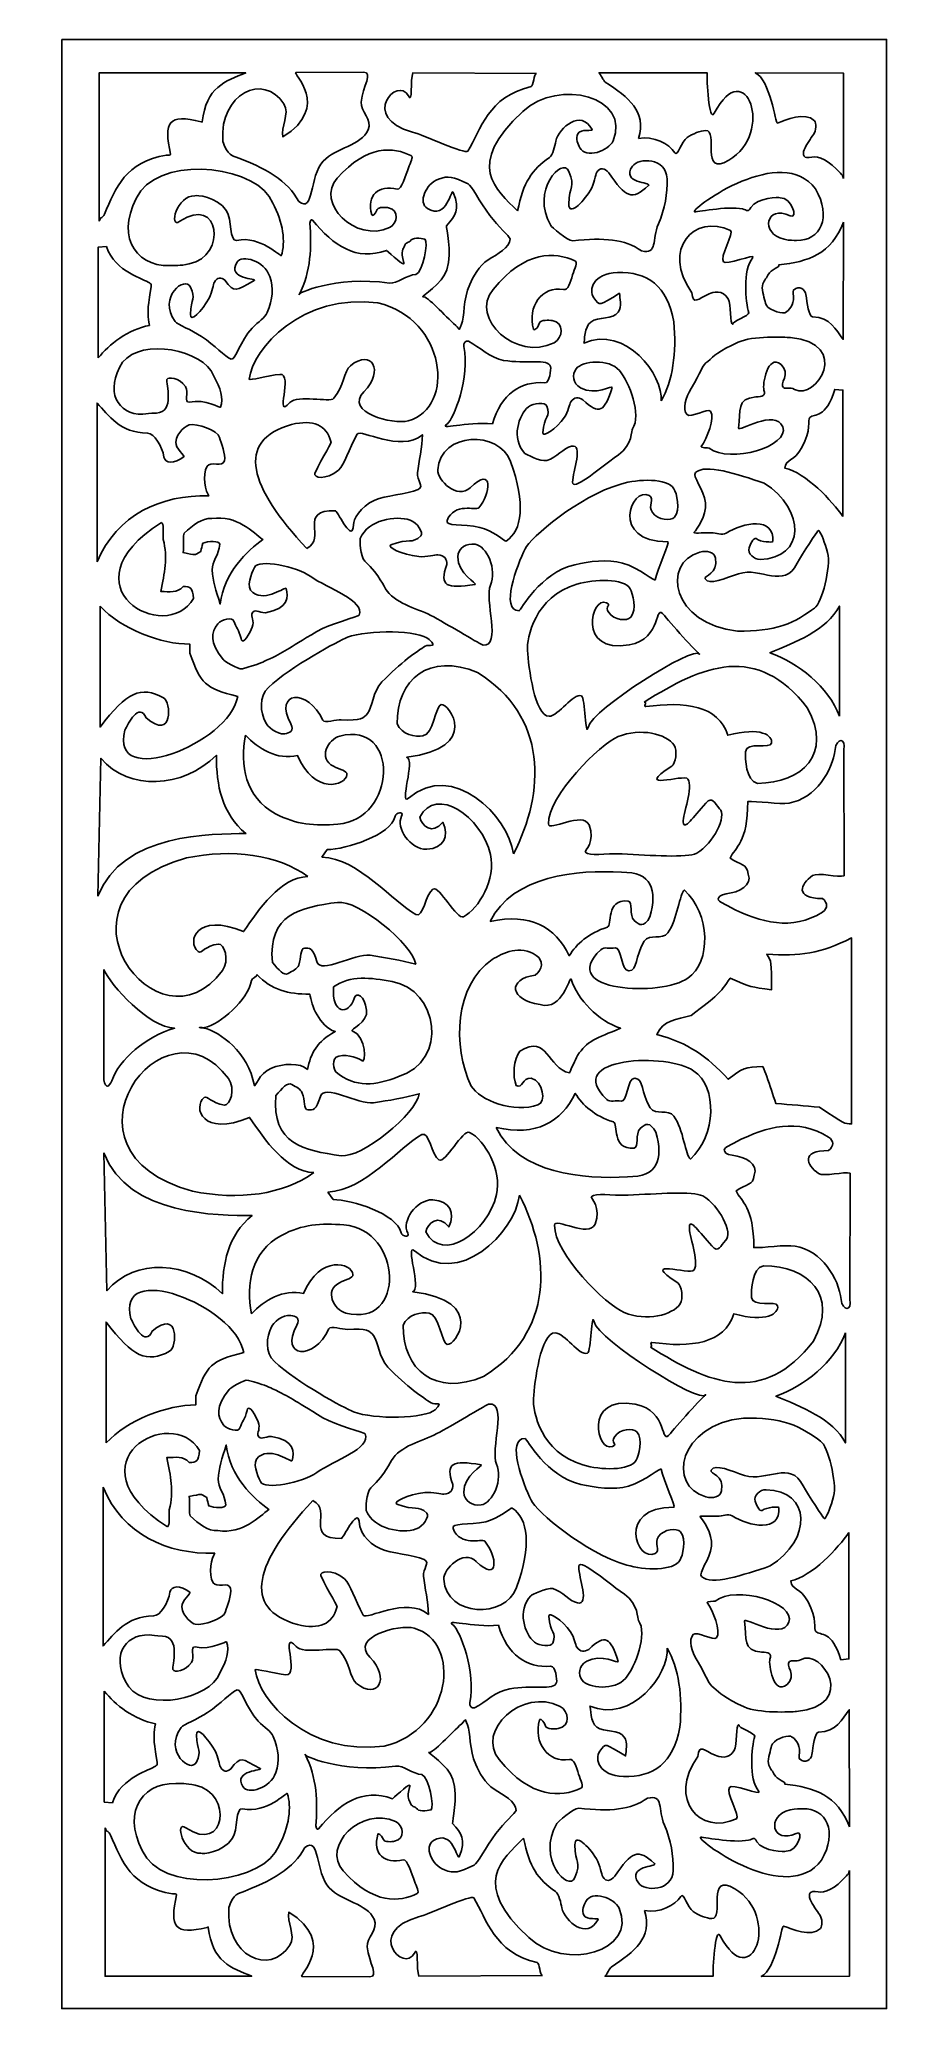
# Model space of a CAD drawing. Header units: centimetres. Extents: x -1.88 to 1.79, y -4.26 to 4.26.
import ezdxf

# ---------------------------------------------------------------- set-up
doc = ezdxf.new("R2010")
doc.units = ezdxf.units.CM
doc.header["$MEASUREMENT"] = 0
doc.layers.add('Layer 1', color=7, linetype='Continuous')

msp = doc.modelspace()

# ---------------------------------------------------------------- linework, layer by layer
at = {"layer": 'Layer 1', "color": 242}
for points, knots in [([(-1.78584, 4.26053), (-1.78584, 4.26053), (1.78584, 4.26053), (1.78584, 4.26053), (1.78584, 4.26053), (1.78584, 4.26053), (1.78584, -4.26054), (1.78584, -4.26054), (1.78584, -4.26054), (1.78584, -4.26054), (-1.78584, -4.26054), (-1.78584, -4.26054), (-1.78584, -4.26054), (-1.78584, -4.26054), (-1.78584, 4.26053), (-1.78584, 4.26053)], [0, 0, 0, 0, 0.2, 0.2, 0.2, 0.2, 0.4, 0.4, 0.4, 0.4, 0.6, 0.6, 0.6, 0.6, 1, 1, 1, 1]), ([(0.71106, 3.83155), (0.77596, 3.84403), (0.8449, 3.80859), (0.86806, 3.77031), (0.86806, 3.77031), (0.87999, 3.75059), (0.89854, 3.81848), (0.92206, 3.83559), (0.92206, 3.83559), (0.94557, 3.85269), (0.97935, 3.86518), (1.00256, 3.8663), (1.00256, 3.8663), (1.0593, 3.87026), (0.97612, 3.66213), (1.10269, 3.73737), (1.10269, 3.73737), (1.30259, 3.85621), (1.17649, 4.20008), (1.03932, 3.9409), (1.03932, 3.9409), (1.01601, 3.89686), (1.00707, 4.09081), (1.0081, 4.11592), (1.0081, 4.11592), (1.0081, 4.11592), (0.54024, 4.11592), (0.54024, 4.11592), (0.54024, 4.11592), (0.54702, 4.1094), (0.55964, 4.081), (0.56725, 4.07589), (0.56725, 4.07589), (0.66899, 4.00757), (0.74713, 3.95083), (0.71106, 3.83155)], [0, 0, 0, 0, 0.1, 0.1, 0.1, 0.1, 0.2, 0.2, 0.2, 0.2, 0.3, 0.3, 0.3, 0.3, 0.4, 0.4, 0.4, 0.4, 0.5, 0.5, 0.5, 0.5, 0.6, 0.6, 0.6, 0.6, 0.7, 0.7, 0.7, 0.7, 0.8, 0.8, 0.8, 0.8, 1, 1, 1, 1]), ([(-1.62434, 3.47336), (-1.61771, 3.49487), (-1.60887, 3.48616), (-1.60079, 3.50472), (-1.60079, 3.50472), (-1.5518, 3.61712), (-1.51079, 3.73163), (-1.33245, 3.75954), (-1.33245, 3.75954), (-1.32662, 3.76046), (-1.31404, 3.75752), (-1.31522, 3.76319), (-1.31522, 3.76319), (-1.34439, 3.9037), (-1.32634, 3.93905), (-1.18214, 3.9043), (-1.18214, 3.9043), (-1.1807, 3.90396), (-1.17801, 3.90196), (-1.17784, 3.90339), (-1.17784, 3.90339), (-1.15968, 4.05442), (-1.07939, 4.07904), (-0.9892, 4.1155), (-0.9892, 4.1155), (-0.9892, 4.1155), (-1.62434, 4.1155), (-1.62434, 4.1155), (-1.62434, 4.1155), (-1.62434, 4.1155), (-1.62434, 3.47336), (-1.62434, 3.47336)], [0, 0, 0, 0, 0.1111111, 0.1111111, 0.1111111, 0.1111111, 0.2222222, 0.2222222, 0.2222222, 0.2222222, 0.3333333, 0.3333333, 0.3333333, 0.3333333, 0.4444444, 0.4444444, 0.4444444, 0.4444444, 0.5555556, 0.5555556, 0.5555556, 0.5555556, 0.6666667, 0.6666667, 0.6666667, 0.6666667, 0.7777778, 0.7777778, 0.7777778, 0.7777778, 1, 1, 1, 1]), ([(-0.75937, 3.55892), (-0.69341, 3.50466), (-0.71436, 3.6701), (-0.65402, 3.73336), (-0.65402, 3.73336), (-0.59804, 3.79205), (-0.49052, 3.80116), (-0.45915, 3.86874), (-0.45915, 3.86874), (-0.43919, 3.91176), (-0.49269, 3.94979), (-0.48903, 3.9889), (-0.48903, 3.9889), (-0.48251, 4.05864), (-0.43626, 4.11816), (-0.47902, 4.11808), (-0.47902, 4.11808), (-0.47902, 4.11808), (-0.77179, 4.11751), (-0.77179, 4.11751), (-0.77179, 4.11751), (-0.79187, 4.11747), (-0.61581, 3.97091), (-0.82849, 3.83841), (-0.82849, 3.83841), (-0.83921, 3.87797), (-0.79742, 3.94024), (-0.82375, 3.98107), (-0.82375, 3.98107), (-0.91256, 4.11877), (-1.10328, 4.02453), (-1.08875, 3.82254), (-1.08875, 3.82254), (-1.08833, 3.81661), (-1.07495, 3.77014), (-1.04697, 3.7572), (-1.04697, 3.7572), (-0.89786, 3.70235), (-0.80866, 3.65019), (-0.75937, 3.55892)], [0, 0, 0, 0, 0.0909091, 0.0909091, 0.0909091, 0.0909091, 0.1818182, 0.1818182, 0.1818182, 0.1818182, 0.2727273, 0.2727273, 0.2727273, 0.2727273, 0.3636364, 0.3636364, 0.3636364, 0.3636364, 0.4545455, 0.4545455, 0.4545455, 0.4545455, 0.5454545, 0.5454545, 0.5454545, 0.5454545, 0.6363636, 0.6363636, 0.6363636, 0.6363636, 0.7272727, 0.7272727, 0.7272727, 0.7272727, 0.8181818, 0.8181818, 0.8181818, 0.8181818, 1, 1, 1, 1]), ([(0.26919, 4.1129), (0.26919, 4.1129), (-0.26563, 4.11607), (-0.26563, 4.11607), (-0.26563, 4.11607), (-0.27858, 4.08607), (-0.26491, 3.9766), (-0.28519, 4.0158), (-0.28519, 4.0158), (-0.33124, 4.10478), (-0.49812, 3.92279), (-0.26738, 3.85932), (-0.26738, 3.85932), (-0.21809, 3.84578), (-0.0379, 3.76174), (-0.02832, 3.77692), (-0.02832, 3.77692), (0.02969, 3.86879), (0.05973, 4.01365), (0.24603, 4.05611), (0.24603, 4.05611), (0.25813, 4.05887), (0.25714, 4.11185), (0.26919, 4.1129)], [0, 0, 0, 0, 0.1428571, 0.1428571, 0.1428571, 0.1428571, 0.2857143, 0.2857143, 0.2857143, 0.2857143, 0.4285714, 0.4285714, 0.4285714, 0.4285714, 0.5714286, 0.5714286, 0.5714286, 0.5714286, 0.7142857, 0.7142857, 0.7142857, 0.7142857, 1, 1, 1, 1]), ([(0.18773, 3.51845), (0.21286, 3.64277), (0.2486, 3.69621), (0.326, 3.74961), (0.326, 3.74961), (0.34108, 3.76002), (0.34947, 3.79936), (0.35301, 3.82009), (0.35301, 3.82009), (0.36941, 3.87902), (0.46139, 3.96103), (0.51053, 3.86996), (0.51053, 3.86996), (0.51487, 3.86191), (0.46101, 3.87507), (0.44857, 3.85156), (0.44857, 3.85156), (0.43827, 3.8321), (0.45037, 3.80496), (0.45716, 3.79188), (0.45716, 3.79188), (0.48268, 3.74274), (0.58264, 3.77731), (0.60128, 3.82144), (0.60128, 3.82144), (0.6813, 4.0104), (0.36792, 4.09491), (0.2101, 3.94837), (0.2101, 3.94837), (-0.04266, 3.71476), (0.09567, 3.61126), (0.18773, 3.51845)], [0, 0, 0, 0, 0.1111111, 0.1111111, 0.1111111, 0.1111111, 0.2222222, 0.2222222, 0.2222222, 0.2222222, 0.3333333, 0.3333333, 0.3333333, 0.3333333, 0.4444444, 0.4444444, 0.4444444, 0.4444444, 0.5555556, 0.5555556, 0.5555556, 0.5555556, 0.6666667, 0.6666667, 0.6666667, 0.6666667, 0.7777778, 0.7777778, 0.7777778, 0.7777778, 1, 1, 1, 1]), ([(1.59898, 3.65886), (1.59524, 3.67413), (1.59421, 3.67151), (1.5857, 3.68113), (1.5857, 3.68113), (1.5354, 3.73788), (1.49134, 3.75671), (1.46258, 3.75069), (1.46258, 3.75069), (1.38565, 3.73459), (1.44775, 3.82053), (1.46935, 3.84882), (1.46935, 3.84882), (1.48224, 3.8657), (1.48175, 3.89901), (1.47299, 3.90851), (1.47299, 3.90851), (1.43503, 3.94969), (1.345, 3.91071), (1.31287, 3.89842), (1.31287, 3.89842), (1.30523, 3.89551), (1.28069, 4.08805), (1.21684, 4.11636), (1.21684, 4.11636), (1.21684, 4.11636), (1.59898, 4.11477), (1.59898, 4.11477), (1.59898, 4.11477), (1.59898, 4.11477), (1.59898, 3.65886), (1.59898, 3.65886)], [0, 0, 0, 0, 0.1111111, 0.1111111, 0.1111111, 0.1111111, 0.2222222, 0.2222222, 0.2222222, 0.2222222, 0.3333333, 0.3333333, 0.3333333, 0.3333333, 0.4444444, 0.4444444, 0.4444444, 0.4444444, 0.5555556, 0.5555556, 0.5555556, 0.5555556, 0.6666667, 0.6666667, 0.6666667, 0.6666667, 0.7777778, 0.7777778, 0.7777778, 0.7777778, 1, 1, 1, 1]), ([(-1.20922, 3.58326), (-1.20536, 3.5883), (-1.11459, 3.58196), (-1.07224, 3.51878), (-1.07224, 3.51878), (-1.04869, 3.48364), (-1.06084, 3.38451), (-1.02879, 3.39099), (-1.02879, 3.39099), (-0.92398, 3.4122), (-0.8377, 3.31856), (-0.83544, 3.32506), (-0.83544, 3.32506), (-0.81592, 3.38131), (-0.82706, 3.47033), (-0.87219, 3.55235), (-0.87219, 3.55235), (-0.93299, 3.71002), (-1.32405, 3.75957), (-1.44419, 3.60455), (-1.44419, 3.60455), (-1.55911, 3.42736), (-1.47744, 3.27703), (-1.31763, 3.28167), (-1.31763, 3.28167), (-1.29496, 3.28233), (-1.27542, 3.28019), (-1.23397, 3.28888), (-1.23397, 3.28888), (-1.06808, 3.32366), (-1.10299, 3.58984), (-1.27401, 3.47339), (-1.27401, 3.47339), (-1.32655, 3.43762), (-1.28576, 3.58989), (-1.20922, 3.58326)], [0, 0, 0, 0, 0.1, 0.1, 0.1, 0.1, 0.2, 0.2, 0.2, 0.2, 0.3, 0.3, 0.3, 0.3, 0.4, 0.4, 0.4, 0.4, 0.5, 0.5, 0.5, 0.5, 0.6, 0.6, 0.6, 0.6, 0.7, 0.7, 0.7, 0.7, 0.8, 0.8, 0.8, 0.8, 1, 1, 1, 1]), ([(-0.33337, 3.61218), (-0.41564, 3.63081), (-0.46489, 3.58881), (-0.4438, 3.50096), (-0.4438, 3.50096), (-0.44253, 3.49566), (-0.42909, 3.50074), (-0.41953, 3.52407), (-0.41953, 3.52407), (-0.41446, 3.53641), (-0.38327, 3.53394), (-0.37049, 3.53157), (-0.37049, 3.53157), (-0.3224, 3.52265), (-0.33215, 3.46162), (-0.36682, 3.44589), (-0.36682, 3.44589), (-0.51532, 3.37849), (-0.68853, 3.55336), (-0.59295, 3.66031), (-0.59295, 3.66031), (-0.46222, 3.80741), (-0.34827, 3.79456), (-0.27372, 3.75761), (-0.27372, 3.75761), (-0.26153, 3.75157), (-0.27568, 3.72828), (-0.28465, 3.704), (-0.28465, 3.704), (-0.29547, 3.6747), (-0.31542, 3.60812), (-0.33337, 3.61218)], [0, 0, 0, 0, 0.1111111, 0.1111111, 0.1111111, 0.1111111, 0.2222222, 0.2222222, 0.2222222, 0.2222222, 0.3333333, 0.3333333, 0.3333333, 0.3333333, 0.4444444, 0.4444444, 0.4444444, 0.4444444, 0.5555556, 0.5555556, 0.5555556, 0.5555556, 0.6666667, 0.6666667, 0.6666667, 0.6666667, 0.7777778, 0.7777778, 0.7777778, 0.7777778, 1, 1, 1, 1]), ([(0.72442, 3.34537), (0.79597, 3.32858), (0.76814, 3.39329), (0.79766, 3.46197), (0.79766, 3.46197), (0.82611, 3.5282), (0.83708, 3.5938), (0.83518, 3.65755), (0.83518, 3.65755), (0.83244, 3.75034), (0.71102, 3.7495), (0.685, 3.7117), (0.685, 3.7117), (0.63283, 3.63596), (0.77028, 3.64359), (0.75411, 3.6284), (0.75411, 3.6284), (0.6839, 3.56246), (0.65438, 3.57457), (0.58347, 3.68307), (0.58347, 3.68307), (0.56399, 3.70337), (0.54584, 3.70971), (0.53061, 3.68533), (0.53061, 3.68533), (0.52448, 3.67552), (0.5211, 3.63609), (0.50335, 3.60772), (0.50335, 3.60772), (0.46701, 3.54964), (0.4089, 3.49572), (0.40989, 3.54684), (0.40989, 3.54684), (0.41153, 3.63139), (0.43852, 3.61682), (0.41001, 3.68835), (0.41001, 3.68835), (0.38291, 3.75634), (0.24267, 3.60509), (0.33148, 3.45536), (0.33148, 3.45536), (0.33408, 3.45098), (0.40073, 3.38852), (0.4272, 3.38914), (0.4272, 3.38914), (0.56286, 3.40328), (0.65146, 3.39689), (0.72442, 3.34537)], [0, 0, 0, 0, 0.0769231, 0.0769231, 0.0769231, 0.0769231, 0.1538462, 0.1538462, 0.1538462, 0.1538462, 0.2307692, 0.2307692, 0.2307692, 0.2307692, 0.3076923, 0.3076923, 0.3076923, 0.3076923, 0.3846154, 0.3846154, 0.3846154, 0.3846154, 0.4615385, 0.4615385, 0.4615385, 0.4615385, 0.5384615, 0.5384615, 0.5384615, 0.5384615, 0.6153846, 0.6153846, 0.6153846, 0.6153846, 0.6923077, 0.6923077, 0.6923077, 0.6923077, 0.7692308, 0.7692308, 0.7692308, 0.7692308, 0.8461538, 0.8461538, 0.8461538, 0.8461538, 1, 1, 1, 1]), ([(1.32466, 3.57488), (1.32218, 3.57835), (1.22539, 3.57716), (1.19821, 3.53357), (1.19821, 3.53357), (1.18309, 3.50933), (1.18285, 3.52231), (1.16229, 3.52678), (1.16229, 3.52678), (1.09501, 3.54139), (0.95458, 3.51032), (0.95314, 3.51479), (0.95314, 3.51479), (0.94665, 3.53491), (1.33347, 3.81269), (1.4771, 3.61349), (1.4771, 3.61349), (1.55088, 3.49123), (1.49845, 3.38751), (1.39586, 3.39071), (1.39586, 3.39071), (1.3813, 3.39116), (1.36875, 3.38968), (1.34215, 3.39568), (1.34215, 3.39568), (1.23565, 3.41967), (1.26447, 3.54749), (1.36785, 3.49746), (1.36785, 3.49746), (1.40511, 3.47944), (1.37379, 3.57945), (1.32466, 3.57488)], [0, 0, 0, 0, 0.1111111, 0.1111111, 0.1111111, 0.1111111, 0.2222222, 0.2222222, 0.2222222, 0.2222222, 0.3333333, 0.3333333, 0.3333333, 0.3333333, 0.4444444, 0.4444444, 0.4444444, 0.4444444, 0.5555556, 0.5555556, 0.5555556, 0.5555556, 0.6666667, 0.6666667, 0.6666667, 0.6666667, 0.7777778, 0.7777778, 0.7777778, 0.7777778, 1, 1, 1, 1]), ([(0.15536, 3.39819), (0.15134, 3.40986), (0.10454, 3.44925), (0.06782, 3.49858), (0.06782, 3.49858), (0.0235, 3.5581), (-0.01267, 3.62852), (-0.02663, 3.63516), (-0.02663, 3.63516), (-0.09239, 3.66645), (-0.1126, 3.67196), (-0.15513, 3.65561), (-0.15513, 3.65561), (-0.21064, 3.63426), (-0.24466, 3.5548), (-0.20243, 3.52876), (-0.20243, 3.52876), (-0.11775, 3.47654), (-0.0993, 3.61886), (-0.09105, 3.59836), (-0.09105, 3.59836), (-0.05966, 3.52043), (-0.08106, 3.50053), (-0.11934, 3.45446), (-0.11934, 3.45446), (-0.1228, 3.44438), (-0.09384, 3.34575), (-0.11864, 3.26405), (-0.11864, 3.26405), (-0.13675, 3.20442), (-0.23066, 3.1456), (-0.22261, 3.14719), (-0.22261, 3.14719), (-0.20272, 3.15114), (-0.12699, 3.06375), (-0.07994, 3.02299), (-0.07994, 3.02299), (-0.05823, 3.00419), (-0.06896, 2.99426), (-0.055, 3.02772), (-0.055, 3.02772), (-0.0414, 3.06028), (-0.04852, 3.13502), (-0.01948, 3.20008), (-0.01948, 3.20008), (-0.00552, 3.23136), (0.02047, 3.2813), (0.06096, 3.30668), (0.06096, 3.30668), (0.10146, 3.33205), (0.1533, 3.35806), (0.15536, 3.39819)], [0, 0, 0, 0, 0.0714286, 0.0714286, 0.0714286, 0.0714286, 0.1428571, 0.1428571, 0.1428571, 0.1428571, 0.2142857, 0.2142857, 0.2142857, 0.2142857, 0.2857143, 0.2857143, 0.2857143, 0.2857143, 0.3571429, 0.3571429, 0.3571429, 0.3571429, 0.4285714, 0.4285714, 0.4285714, 0.4285714, 0.5, 0.5, 0.5, 0.5, 0.5714286, 0.5714286, 0.5714286, 0.5714286, 0.6428571, 0.6428571, 0.6428571, 0.6428571, 0.7142857, 0.7142857, 0.7142857, 0.7142857, 0.7857143, 0.7857143, 0.7857143, 0.7857143, 0.8571429, 0.8571429, 0.8571429, 0.8571429, 1, 1, 1, 1]), ([(0.94255, 3.16449), (0.94853, 3.10847), (0.96795, 3.13815), (1.01694, 3.15944), (1.01694, 3.15944), (1.03337, 3.16657), (1.07604, 3.1798), (1.09968, 3.13841), (1.09968, 3.13841), (1.11295, 3.11519), (1.10719, 3.02621), (1.11928, 3.0275), (1.11928, 3.0275), (1.11589, 3.03998), (1.19192, 3.06508), (1.18854, 3.07755), (1.18854, 3.07755), (1.17553, 3.12546), (1.16059, 3.26009), (1.20647, 3.31669), (1.20647, 3.31669), (1.22204, 3.33589), (1.08484, 3.27919), (1.07955, 3.29867), (1.07955, 3.29867), (1.0595, 3.31368), (1.12788, 3.4258), (1.11009, 3.43417), (1.11009, 3.43417), (0.95263, 3.50819), (0.80908, 3.35178), (0.94255, 3.16449)], [0, 0, 0, 0, 0.1111111, 0.1111111, 0.1111111, 0.1111111, 0.2222222, 0.2222222, 0.2222222, 0.2222222, 0.3333333, 0.3333333, 0.3333333, 0.3333333, 0.4444444, 0.4444444, 0.4444444, 0.4444444, 0.5555556, 0.5555556, 0.5555556, 0.5555556, 0.6666667, 0.6666667, 0.6666667, 0.6666667, 0.7777778, 0.7777778, 0.7777778, 0.7777778, 1, 1, 1, 1]), ([(-0.75824, 3.15547), (-0.77092, 3.16013), (-0.60501, 3.23767), (-0.36651, 3.20626), (-0.36651, 3.20626), (-0.33311, 3.20186), (-0.29185, 3.24174), (-0.25282, 3.2433), (-0.25282, 3.2433), (-0.22026, 3.25294), (-0.19941, 3.38693), (-0.21235, 3.39517), (-0.21235, 3.39517), (-0.21618, 3.39761), (-0.26183, 3.40579), (-0.27232, 3.3927), (-0.27232, 3.3927), (-0.28512, 3.37672), (-0.29543, 3.38639), (-0.30344, 3.36347), (-0.30344, 3.36347), (-0.30583, 3.35662), (-0.32023, 3.3471), (-0.30468, 3.29397), (-0.30468, 3.29397), (-0.29788, 3.27072), (-0.3609, 3.33217), (-0.37974, 3.34766), (-0.37974, 3.34766), (-0.51119, 3.30004), (-0.60918, 3.36778), (-0.6996, 3.47826), (-0.6996, 3.47826), (-0.70205, 3.48126), (-0.70971, 3.4831), (-0.71173, 3.46544), (-0.71173, 3.46544), (-0.70398, 3.36478), (-0.70612, 3.25612), (-0.75824, 3.15547)], [0, 0, 0, 0, 0.0909091, 0.0909091, 0.0909091, 0.0909091, 0.1818182, 0.1818182, 0.1818182, 0.1818182, 0.2727273, 0.2727273, 0.2727273, 0.2727273, 0.3636364, 0.3636364, 0.3636364, 0.3636364, 0.4545455, 0.4545455, 0.4545455, 0.4545455, 0.5454545, 0.5454545, 0.5454545, 0.5454545, 0.6363636, 0.6363636, 0.6363636, 0.6363636, 0.7272727, 0.7272727, 0.7272727, 0.7272727, 0.8181818, 0.8181818, 0.8181818, 0.8181818, 1, 1, 1, 1]), ([(1.59968, 3.46979), (1.54494, 3.33162), (1.44839, 3.29882), (1.3184, 3.28427), (1.3184, 3.28427), (1.32587, 3.27294), (1.28651, 3.2683), (1.27186, 3.24044), (1.27186, 3.24044), (1.26272, 3.22306), (1.25304, 3.21609), (1.2484, 3.19464), (1.2484, 3.19464), (1.24367, 3.17278), (1.25838, 3.13618), (1.26154, 3.11856), (1.26154, 3.11856), (1.26593, 3.09405), (1.32411, 3.07232), (1.34483, 3.07752), (1.34483, 3.07752), (1.35224, 3.07937), (1.37957, 3.10117), (1.38187, 3.1335), (1.38187, 3.1335), (1.38325, 3.15288), (1.37834, 3.17196), (1.3822, 3.17543), (1.3822, 3.17543), (1.40834, 3.19892), (1.43366, 3.1772), (1.43655, 3.15661), (1.43655, 3.15661), (1.4415, 3.12133), (1.44735, 3.06046), (1.46545, 3.06011), (1.46545, 3.06011), (1.5431, 3.05857), (1.56536, 3.00278), (1.59809, 2.9626), (1.59809, 2.9626), (1.59809, 2.9626), (1.59968, 3.46979), (1.59968, 3.46979)], [0, 0, 0, 0, 0.0833333, 0.0833333, 0.0833333, 0.0833333, 0.1666667, 0.1666667, 0.1666667, 0.1666667, 0.25, 0.25, 0.25, 0.25, 0.3333333, 0.3333333, 0.3333333, 0.3333333, 0.4166667, 0.4166667, 0.4166667, 0.4166667, 0.5, 0.5, 0.5, 0.5, 0.5833333, 0.5833333, 0.5833333, 0.5833333, 0.6666667, 0.6666667, 0.6666667, 0.6666667, 0.75, 0.75, 0.75, 0.75, 0.8333333, 0.8333333, 0.8333333, 0.8333333, 1, 1, 1, 1]), ([(-1.62797, 2.88199), (-1.58148, 2.94089), (-1.49801, 3.00598), (-1.4061, 3.02295), (-1.4061, 3.02295), (-1.41319, 3.06071), (-1.4159, 3.07871), (-1.40613, 3.14449), (-1.40613, 3.14449), (-1.39646, 3.20957), (-1.39637, 3.19847), (-1.40625, 3.20656), (-1.40625, 3.20656), (-1.4275, 3.22396), (-1.55375, 3.25131), (-1.59279, 3.36495), (-1.59279, 3.36495), (-1.59279, 3.36495), (-1.62797, 3.3618), (-1.62797, 3.3618), (-1.62797, 3.3618), (-1.62797, 3.3618), (-1.62797, 2.88199), (-1.62797, 2.88199)], [0, 0, 0, 0, 0.1428571, 0.1428571, 0.1428571, 0.1428571, 0.2857143, 0.2857143, 0.2857143, 0.2857143, 0.4285714, 0.4285714, 0.4285714, 0.4285714, 0.5714286, 0.5714286, 0.5714286, 0.5714286, 0.7142857, 0.7142857, 0.7142857, 0.7142857, 1, 1, 1, 1]), ([(-1.05294, 2.87626), (-1.02923, 2.87638), (-1.01583, 2.95407), (-0.96083, 3.01158), (-0.96083, 3.01158), (-0.93456, 3.03905), (-0.9056, 3.05578), (-0.89652, 3.07822), (-0.89652, 3.07822), (-0.87217, 3.13845), (-0.86756, 3.18219), (-0.88507, 3.23444), (-0.88507, 3.23444), (-0.90792, 3.30265), (-1.00562, 3.33163), (-1.02788, 3.29535), (-1.02788, 3.29535), (-1.07252, 3.2226), (-0.93463, 3.22603), (-0.95285, 3.21651), (-0.95285, 3.21651), (-1.03561, 3.17326), (-1.03465, 3.16012), (-1.0798, 3.21871), (-1.0798, 3.21871), (-1.09648, 3.23165), (-1.11201, 3.23332), (-1.12504, 3.21021), (-1.12504, 3.21021), (-1.13028, 3.20091), (-1.13317, 3.16769), (-1.14836, 3.14079), (-1.14836, 3.14079), (-1.17946, 3.08571), (-1.22919, 3.02979), (-1.22834, 3.07218), (-1.22834, 3.07218), (-1.22693, 3.14231), (-1.20385, 3.13558), (-1.22825, 3.18904), (-1.22825, 3.18904), (-1.25143, 3.23984), (-1.3714, 3.14575), (-1.29544, 3.03954), (-1.29544, 3.03954), (-1.28539, 3.02548), (-1.22447, 3.00441), (-1.1802, 2.97452), (-1.1802, 2.97452), (-1.12331, 2.93609), (-1.0794, 2.88822), (-1.05294, 2.87626)], [0, 0, 0, 0, 0.0714286, 0.0714286, 0.0714286, 0.0714286, 0.1428571, 0.1428571, 0.1428571, 0.1428571, 0.2142857, 0.2142857, 0.2142857, 0.2142857, 0.2857143, 0.2857143, 0.2857143, 0.2857143, 0.3571429, 0.3571429, 0.3571429, 0.3571429, 0.4285714, 0.4285714, 0.4285714, 0.4285714, 0.5, 0.5, 0.5, 0.5, 0.5714286, 0.5714286, 0.5714286, 0.5714286, 0.6428571, 0.6428571, 0.6428571, 0.6428571, 0.7142857, 0.7142857, 0.7142857, 0.7142857, 0.7857143, 0.7857143, 0.7857143, 0.7857143, 0.8571429, 0.8571429, 0.8571429, 0.8571429, 1, 1, 1, 1]), ([(0.38647, 3.1778), (0.29312, 3.19498), (0.22891, 3.10409), (0.25671, 3.0063), (0.25671, 3.0063), (0.25839, 3.0004), (0.27326, 3.00673), (0.28292, 3.03339), (0.28292, 3.03339), (0.28804, 3.0475), (0.32322, 3.04615), (0.3377, 3.04406), (0.3377, 3.04406), (0.39218, 3.03625), (0.38406, 2.96719), (0.34583, 2.94792), (0.34583, 2.94792), (0.18203, 2.86534), (-0.02084, 3.05398), (0.0816, 3.1786), (0.0816, 3.1786), (0.2217, 3.34995), (0.35039, 3.34073), (0.43592, 3.30262), (0.43592, 3.30262), (0.44989, 3.2964), (0.43508, 3.26955), (0.42614, 3.24186), (0.42614, 3.24186), (0.41533, 3.20842), (0.40684, 3.17405), (0.38647, 3.1778)], [0, 0, 0, 0, 0.1111111, 0.1111111, 0.1111111, 0.1111111, 0.2222222, 0.2222222, 0.2222222, 0.2222222, 0.3333333, 0.3333333, 0.3333333, 0.3333333, 0.4444444, 0.4444444, 0.4444444, 0.4444444, 0.5555556, 0.5555556, 0.5555556, 0.5555556, 0.6666667, 0.6666667, 0.6666667, 0.6666667, 0.7777778, 0.7777778, 0.7777778, 0.7777778, 1, 1, 1, 1]), ([(0.80888, 2.69604), (0.82126, 2.80635), (0.65372, 3.02537), (0.47517, 2.94641), (0.47517, 2.94641), (0.47741, 2.9542), (0.47716, 3.01706), (0.50448, 3.03741), (0.50448, 3.03741), (0.53745, 3.06197), (0.60051, 3.04637), (0.6238, 3.08087), (0.6238, 3.08087), (0.64046, 3.10556), (0.63069, 3.14104), (0.62904, 3.16209), (0.62904, 3.16209), (0.53981, 3.10858), (0.5431, 3.10474), (0.51762, 3.14205), (0.51762, 3.14205), (0.49364, 3.17717), (0.51469, 3.24754), (0.61989, 3.25173), (0.61989, 3.25173), (0.74918, 3.25569), (0.83707, 3.19451), (0.86454, 3.03818), (0.86454, 3.03818), (0.87703, 2.90627), (0.86001, 2.7815), (0.80888, 2.69604)], [0, 0, 0, 0, 0.1111111, 0.1111111, 0.1111111, 0.1111111, 0.2222222, 0.2222222, 0.2222222, 0.2222222, 0.3333333, 0.3333333, 0.3333333, 0.3333333, 0.4444444, 0.4444444, 0.4444444, 0.4444444, 0.5555556, 0.5555556, 0.5555556, 0.5555556, 0.6666667, 0.6666667, 0.6666667, 0.6666667, 0.7777778, 0.7777778, 0.7777778, 0.7777778, 1, 1, 1, 1]), ([(-0.60811, 2.70748), (-0.56321, 2.76007), (-0.56627, 2.8234), (-0.53582, 2.84832), (-0.53582, 2.84832), (-0.44449, 2.92307), (-0.38683, 2.82795), (-0.47808, 2.7354), (-0.47808, 2.7354), (-0.5646, 2.64765), (-0.35099, 2.59127), (-0.28542, 2.60997), (-0.28542, 2.60997), (-0.07867, 2.66893), (-0.12226, 3.05085), (-0.41666, 3.12015), (-0.41666, 3.12015), (-0.74361, 3.16302), (-0.95939, 2.92403), (-0.97409, 2.78976), (-0.97409, 2.78976), (-0.97481, 2.78325), (-0.89274, 2.80604), (-0.84176, 2.81108), (-0.84176, 2.81108), (-0.78024, 2.81717), (-0.86879, 2.60942), (-0.7977, 2.68878), (-0.7977, 2.68878), (-0.76512, 2.72513), (-0.6252, 2.68746), (-0.60811, 2.70748)], [0, 0, 0, 0, 0.1111111, 0.1111111, 0.1111111, 0.1111111, 0.2222222, 0.2222222, 0.2222222, 0.2222222, 0.3333333, 0.3333333, 0.3333333, 0.3333333, 0.4444444, 0.4444444, 0.4444444, 0.4444444, 0.5555556, 0.5555556, 0.5555556, 0.5555556, 0.6666667, 0.6666667, 0.6666667, 0.6666667, 0.7777778, 0.7777778, 0.7777778, 0.7777778, 1, 1, 1, 1]), ([(-1.25066, 2.75784), (-1.23527, 2.73279), (-1.25709, 2.68657), (-1.2348, 2.69107), (-1.2348, 2.69107), (-1.16187, 2.70581), (-1.10022, 2.66441), (-1.09865, 2.66892), (-1.09865, 2.66892), (-1.08508, 2.70806), (-1.09761, 2.74945), (-1.12901, 2.80652), (-1.12901, 2.80652), (-1.17132, 2.91624), (-1.43866, 2.97129), (-1.52226, 2.86342), (-1.52226, 2.86342), (-1.60223, 2.74011), (-1.5454, 2.6355), (-1.4342, 2.63873), (-1.4342, 2.63873), (-1.41842, 2.63919), (-1.40542, 2.64296), (-1.37598, 2.64374), (-1.37598, 2.64374), (-1.29484, 2.64591), (-1.33542, 2.77405), (-1.33039, 2.7891), (-1.33039, 2.7891), (-1.32647, 2.80087), (-1.27591, 2.79894), (-1.25066, 2.75784)], [0, 0, 0, 0, 0.1111111, 0.1111111, 0.1111111, 0.1111111, 0.2222222, 0.2222222, 0.2222222, 0.2222222, 0.3333333, 0.3333333, 0.3333333, 0.3333333, 0.4444444, 0.4444444, 0.4444444, 0.4444444, 0.5555556, 0.5555556, 0.5555556, 0.5555556, 0.6666667, 0.6666667, 0.6666667, 0.6666667, 0.7777778, 0.7777778, 0.7777778, 0.7777778, 1, 1, 1, 1]), ([(0.07951, 2.59726), (0.11512, 2.72533), (0.20172, 2.78241), (0.30473, 2.7744), (0.30473, 2.7744), (0.32701, 2.77267), (0.33355, 2.83253), (0.3304, 2.84529), (0.3304, 2.84529), (0.32172, 2.88039), (0.22098, 2.85519), (0.12749, 2.87173), (0.12749, 2.87173), (0.06951, 2.882), (0.02406, 2.92878), (-0.02449, 2.95416), (-0.02449, 2.95416), (-0.03522, 2.95977), (-0.04935, 2.94484), (-0.04532, 2.93112), (-0.04532, 2.93112), (-0.01524, 2.80176), (-0.09112, 2.6149), (-0.11619, 2.59704), (-0.11619, 2.59704), (-0.15893, 2.5666), (-0.03526, 2.60728), (0.07951, 2.59726)], [0, 0, 0, 0, 0.125, 0.125, 0.125, 0.125, 0.25, 0.25, 0.25, 0.25, 0.375, 0.375, 0.375, 0.375, 0.5, 0.5, 0.5, 0.5, 0.625, 0.625, 0.625, 0.625, 0.75, 0.75, 0.75, 0.75, 1, 1, 1, 1]), ([(1.01181, 2.86723), (0.98677, 2.85168), (0.98185, 2.82023), (0.93879, 2.74946), (0.93879, 2.74946), (0.9158, 2.71168), (0.90097, 2.6597), (0.92179, 2.63689), (0.92179, 2.63689), (0.93654, 2.62073), (1.0125, 2.66608), (1.02299, 2.6515), (1.02299, 2.6515), (1.04463, 2.62141), (1.00786, 2.53404), (0.98213, 2.49835), (0.98213, 2.49835), (0.97819, 2.49287), (1.01447, 2.4939), (1.01684, 2.49205), (1.01684, 2.49205), (1.10662, 2.42201), (1.36877, 2.49976), (1.33576, 2.58423), (1.33576, 2.58423), (1.30419, 2.66501), (1.14129, 2.55815), (1.14428, 2.57892), (1.14428, 2.57892), (1.15558, 2.65742), (1.13367, 2.70538), (1.21906, 2.71358), (1.21906, 2.71358), (1.24885, 2.71471), (1.26212, 2.7173), (1.25433, 2.74318), (1.25433, 2.74318), (1.24754, 2.76577), (1.26928, 2.90274), (1.32856, 2.85307), (1.32856, 2.85307), (1.37462, 2.81448), (1.31686, 2.76845), (1.33973, 2.75348), (1.33973, 2.75348), (1.34866, 2.74762), (1.36783, 2.75676), (1.38692, 2.74612), (1.38692, 2.74612), (1.4803, 2.69403), (1.63657, 2.94598), (1.36921, 2.97021), (1.36921, 2.97021), (1.34504, 2.97241), (1.20542, 2.97873), (1.14323, 2.95034), (1.14323, 2.95034), (1.05607, 2.91054), (1.03836, 2.89123), (1.01181, 2.86723)], [0, 0, 0, 0, 0.0625, 0.0625, 0.0625, 0.0625, 0.125, 0.125, 0.125, 0.125, 0.1875, 0.1875, 0.1875, 0.1875, 0.25, 0.25, 0.25, 0.25, 0.3125, 0.3125, 0.3125, 0.3125, 0.375, 0.375, 0.375, 0.375, 0.4375, 0.4375, 0.4375, 0.4375, 0.5, 0.5, 0.5, 0.5, 0.5625, 0.5625, 0.5625, 0.5625, 0.625, 0.625, 0.625, 0.625, 0.6875, 0.6875, 0.6875, 0.6875, 0.75, 0.75, 0.75, 0.75, 0.8125, 0.8125, 0.8125, 0.8125, 0.875, 0.875, 0.875, 0.875, 1, 1, 1, 1]), ([(0.68487, 2.57573), (0.7269, 2.63345), (0.6712, 2.77819), (0.62865, 2.82739), (0.62865, 2.82739), (0.58279, 2.88041), (0.46794, 2.87036), (0.44192, 2.83532), (0.44192, 2.83532), (0.42317, 2.81007), (0.4251, 2.77274), (0.46094, 2.75274), (0.46094, 2.75274), (0.52485, 2.71707), (0.60034, 2.76543), (0.59683, 2.75403), (0.59683, 2.75403), (0.56475, 2.64969), (0.54159, 2.63221), (0.47069, 2.70122), (0.47069, 2.70122), (0.45121, 2.71278), (0.43305, 2.71376), (0.41783, 2.69149), (0.41783, 2.69149), (0.4117, 2.68252), (0.40899, 2.65092), (0.39057, 2.62518), (0.39057, 2.62518), (0.35349, 2.57335), (0.2961, 2.5369), (0.2971, 2.55749), (0.2971, 2.55749), (0.30077, 2.63192), (0.33305, 2.62671), (0.3147, 2.67394), (0.3147, 2.67394), (0.30826, 2.69051), (0.25624, 2.68847), (0.23511, 2.67059), (0.23511, 2.67059), (0.19182, 2.63395), (0.15905, 2.53459), (0.2187, 2.46927), (0.2187, 2.46927), (0.22128, 2.46644), (0.28794, 2.43232), (0.31442, 2.43855), (0.31442, 2.43855), (0.35681, 2.4512), (0.38667, 2.49292), (0.42083, 2.50008), (0.42083, 2.50008), (0.47483, 2.5114), (0.42695, 2.39055), (0.42626, 2.34477), (0.42626, 2.34477), (0.42566, 2.30433), (0.52684, 2.39246), (0.62436, 2.46273), (0.62436, 2.46273), (0.68624, 2.50732), (0.68078, 2.57012), (0.68487, 2.57573)], [0, 0, 0, 0, 0.0588235, 0.0588235, 0.0588235, 0.0588235, 0.1176471, 0.1176471, 0.1176471, 0.1176471, 0.1764706, 0.1764706, 0.1764706, 0.1764706, 0.2352941, 0.2352941, 0.2352941, 0.2352941, 0.2941176, 0.2941176, 0.2941176, 0.2941176, 0.3529412, 0.3529412, 0.3529412, 0.3529412, 0.4117647, 0.4117647, 0.4117647, 0.4117647, 0.4705882, 0.4705882, 0.4705882, 0.4705882, 0.5294118, 0.5294118, 0.5294118, 0.5294118, 0.5882353, 0.5882353, 0.5882353, 0.5882353, 0.6470588, 0.6470588, 0.6470588, 0.6470588, 0.7058824, 0.7058824, 0.7058824, 0.7058824, 0.7647059, 0.7647059, 0.7647059, 0.7647059, 0.8235294, 0.8235294, 0.8235294, 0.8235294, 0.8823529, 0.8823529, 0.8823529, 0.8823529, 1, 1, 1, 1]), ([(1.59666, 2.1957), (1.55017, 2.26284), (1.43651, 2.38586), (1.3446, 2.4052), (1.3446, 2.4052), (1.35169, 2.44825), (1.38366, 2.43074), (1.41931, 2.49494), (1.41931, 2.49494), (1.46049, 2.56911), (1.44293, 2.61475), (1.4528, 2.62396), (1.4528, 2.62396), (1.47403, 2.64378), (1.52244, 2.61672), (1.56148, 2.74626), (1.56148, 2.74626), (1.56148, 2.74626), (1.59666, 2.74267), (1.59666, 2.74267), (1.59666, 2.74267), (1.59666, 2.74267), (1.59666, 2.1957), (1.59666, 2.1957)], [0, 0, 0, 0, 0.1428571, 0.1428571, 0.1428571, 0.1428571, 0.2857143, 0.2857143, 0.2857143, 0.2857143, 0.4285714, 0.4285714, 0.4285714, 0.4285714, 0.5714286, 0.5714286, 0.5714286, 0.5714286, 0.7142857, 0.7142857, 0.7142857, 0.7142857, 1, 1, 1, 1]), ([(-1.63328, 2.00006), (-1.54695, 2.20397), (-1.35439, 2.29116), (-1.14941, 2.28513), (-1.14941, 2.28513), (-1.16119, 2.30024), (-1.17972, 2.37629), (-1.15662, 2.41344), (-1.15662, 2.41344), (-1.1422, 2.43661), (-1.08916, 2.40777), (-1.08183, 2.43637), (-1.08183, 2.43637), (-1.07437, 2.4655), (-1.09758, 2.51428), (-1.10256, 2.53776), (-1.10256, 2.53776), (-1.10948, 2.57044), (-1.20123, 2.59939), (-1.2339, 2.59247), (-1.2339, 2.59247), (-1.24559, 2.58999), (-1.28867, 2.56094), (-1.2923, 2.51786), (-1.2923, 2.51786), (-1.29448, 2.49201), (-1.25151, 2.45817), (-1.2576, 2.45354), (-1.2576, 2.45354), (-1.29882, 2.42222), (-1.33873, 2.42585), (-1.3433, 2.45331), (-1.3433, 2.45331), (-1.35113, 2.50034), (-1.3855, 2.55615), (-1.41404, 2.55664), (-1.41404, 2.55664), (-1.5365, 2.5587), (-1.58166, 2.63303), (-1.63328, 2.68659), (-1.63328, 2.68659), (-1.63328, 2.68659), (-1.63328, 2.00006), (-1.63328, 2.00006)], [0, 0, 0, 0, 0.0833333, 0.0833333, 0.0833333, 0.0833333, 0.1666667, 0.1666667, 0.1666667, 0.1666667, 0.25, 0.25, 0.25, 0.25, 0.3333333, 0.3333333, 0.3333333, 0.3333333, 0.4166667, 0.4166667, 0.4166667, 0.4166667, 0.5, 0.5, 0.5, 0.5, 0.5833333, 0.5833333, 0.5833333, 0.5833333, 0.6666667, 0.6666667, 0.6666667, 0.6666667, 0.75, 0.75, 0.75, 0.75, 0.8333333, 0.8333333, 0.8333333, 0.8333333, 1, 1, 1, 1]), ([(-0.72539, 2.05784), (-0.63511, 2.10172), (-0.76731, 2.22491), (-0.60022, 2.22121), (-0.60022, 2.22121), (-0.58645, 2.20846), (-0.52544, 2.07752), (-0.52333, 2.15952), (-0.52333, 2.15952), (-0.52275, 2.18249), (-0.49483, 2.23799), (-0.43076, 2.26679), (-0.43076, 2.26679), (-0.38745, 2.28626), (-0.29108, 2.29157), (-0.2431, 2.31314), (-0.2431, 2.31314), (-0.21429, 2.3261), (-0.24913, 2.3515), (-0.24572, 2.38483), (-0.24572, 2.38483), (-0.24074, 2.43358), (-0.22412, 2.49756), (-0.22412, 2.54985), (-0.22412, 2.54985), (-0.32089, 2.46968), (-0.49228, 2.57728), (-0.5065, 2.55271), (-0.5065, 2.55271), (-0.54665, 2.48341), (-0.55802, 2.42244), (-0.5883, 2.39639), (-0.5883, 2.39639), (-0.64226, 2.34996), (-0.6975, 2.36522), (-0.69008, 2.38171), (-0.69008, 2.38171), (-0.65692, 2.45538), (-0.609, 2.52282), (-0.621, 2.52087), (-0.621, 2.52087), (-0.6393, 2.59195), (-0.69593, 2.61643), (-0.79087, 2.59434), (-0.79087, 2.59434), (-1.03778, 2.52367), (-0.9723, 2.32257), (-0.72539, 2.05784)], [0, 0, 0, 0, 0.0769231, 0.0769231, 0.0769231, 0.0769231, 0.1538462, 0.1538462, 0.1538462, 0.1538462, 0.2307692, 0.2307692, 0.2307692, 0.2307692, 0.3076923, 0.3076923, 0.3076923, 0.3076923, 0.3846154, 0.3846154, 0.3846154, 0.3846154, 0.4615385, 0.4615385, 0.4615385, 0.4615385, 0.5384615, 0.5384615, 0.5384615, 0.5384615, 0.6153846, 0.6153846, 0.6153846, 0.6153846, 0.6923077, 0.6923077, 0.6923077, 0.6923077, 0.7692308, 0.7692308, 0.7692308, 0.7692308, 0.8461538, 0.8461538, 0.8461538, 0.8461538, 1, 1, 1, 1]), ([(0.0197, 2.23371), (0.07319, 2.29326), (0.08406, 2.41954), (-0.01773, 2.32061), (-0.01773, 2.32061), (-0.07217, 2.2677), (-0.16067, 2.35237), (-0.15751, 2.39828), (-0.15751, 2.39828), (-0.14615, 2.56368), (0.10854, 2.56886), (0.15704, 2.43432), (0.15704, 2.43432), (0.22408, 2.24991), (0.20727, 2.13659), (0.13868, 2.08968), (0.13868, 2.08968), (0.1338, 2.08633), (0.08055, 2.13563), (0.0238, 2.149), (0.0238, 2.149), (-0.04918, 2.1662), (-0.12797, 2.15149), (-0.11736, 2.17879), (-0.11736, 2.17879), (-0.08611, 2.25924), (0.00746, 2.2201), (0.0197, 2.23371)], [0, 0, 0, 0, 0.125, 0.125, 0.125, 0.125, 0.25, 0.25, 0.25, 0.25, 0.375, 0.375, 0.375, 0.375, 0.5, 0.5, 0.5, 0.5, 0.625, 0.625, 0.625, 0.625, 0.75, 0.75, 0.75, 0.75, 1, 1, 1, 1]), ([(1.09057, 2.1239), (1.16493, 2.16964), (1.30149, 2.19732), (1.29261, 2.0879), (1.29261, 2.0879), (1.2922, 2.08283), (1.24113, 2.08539), (1.22035, 2.10025), (1.22035, 2.10025), (1.20936, 2.10812), (1.19288, 2.06906), (1.19032, 2.06058), (1.19032, 2.06058), (1.18271, 2.03542), (1.21198, 2.01008), (1.23765, 2.0105), (1.23765, 2.0105), (1.43246, 2.01367), (1.43865, 2.22594), (1.25525, 2.34048), (1.25525, 2.34048), (1.13887, 2.37936), (0.99938, 2.42686), (0.95785, 2.38569), (0.95785, 2.38569), (0.9427, 2.37068), (0.99549, 2.31233), (1.00095, 2.25471), (1.00095, 2.25471), (1.00641, 2.1971), (0.96457, 2.14021), (0.95267, 2.12814), (0.95267, 2.12814), (0.94665, 2.12202), (0.98459, 2.1253), (1.02669, 2.12564), (1.02669, 2.12564), (1.04875, 2.12582), (1.07196, 2.11246), (1.09057, 2.1239)], [0, 0, 0, 0, 0.0909091, 0.0909091, 0.0909091, 0.0909091, 0.1818182, 0.1818182, 0.1818182, 0.1818182, 0.2727273, 0.2727273, 0.2727273, 0.2727273, 0.3636364, 0.3636364, 0.3636364, 0.3636364, 0.4545455, 0.4545455, 0.4545455, 0.4545455, 0.5454545, 0.5454545, 0.5454545, 0.5454545, 0.6363636, 0.6363636, 0.6363636, 0.6363636, 0.7272727, 0.7272727, 0.7272727, 0.7272727, 0.8181818, 0.8181818, 0.8181818, 0.8181818, 1, 1, 1, 1]), ([(0.19448, 1.78853), (0.20108, 1.78853), (0.28588, 1.9535), (0.43575, 1.98745), (0.43575, 1.98745), (0.49808, 2.00156), (0.57678, 2.01361), (0.64268, 1.99443), (0.64268, 1.99443), (0.71658, 1.97292), (0.7823, 1.91263), (0.784, 1.92201), (0.784, 1.92201), (0.79247, 1.96877), (0.84897, 2.08663), (0.83835, 2.08659), (0.83835, 2.08659), (0.5865, 2.08549), (0.67932, 2.32905), (0.75731, 2.28638), (0.75731, 2.28638), (0.78297, 2.27234), (0.75024, 2.2426), (0.77174, 2.21322), (0.77174, 2.21322), (0.7961, 2.17992), (0.85103, 2.17537), (0.8671, 2.19332), (0.8671, 2.19332), (0.89535, 2.22484), (0.87592, 2.29813), (0.86494, 2.31616), (0.86494, 2.31616), (0.83643, 2.36299), (0.71158, 2.35937), (0.63423, 2.33649), (0.63423, 2.33649), (0.45103, 2.2823), (0.24344, 2.10445), (0.22015, 2.05556), (0.22015, 2.05556), (0.18701, 1.98603), (0.10946, 1.78853), (0.19448, 1.78853)], [0, 0, 0, 0, 0.0833333, 0.0833333, 0.0833333, 0.0833333, 0.1666667, 0.1666667, 0.1666667, 0.1666667, 0.25, 0.25, 0.25, 0.25, 0.3333333, 0.3333333, 0.3333333, 0.3333333, 0.4166667, 0.4166667, 0.4166667, 0.4166667, 0.5, 0.5, 0.5, 0.5, 0.5833333, 0.5833333, 0.5833333, 0.5833333, 0.6666667, 0.6666667, 0.6666667, 0.6666667, 0.75, 0.75, 0.75, 0.75, 0.8333333, 0.8333333, 0.8333333, 0.8333333, 1, 1, 1, 1]), ([(-1.35407, 2.17057), (-1.79146, 1.89136), (-1.33299, 1.63578), (-1.21568, 1.84142), (-1.21568, 1.84142), (-1.21778, 1.88712), (-1.22959, 1.89342), (-1.25998, 1.89266), (-1.25998, 1.89266), (-1.28853, 1.86247), (-1.31707, 1.8715), (-1.35705, 1.8715), (-1.35705, 1.8715), (-1.34106, 1.95262), (-1.32527, 2.0158), (-1.34674, 2.09693), (-1.34674, 2.09693), (-1.34916, 2.1346), (-1.34265, 2.16303), (-1.35407, 2.17057)], [0, 0, 0, 0, 0.1666667, 0.1666667, 0.1666667, 0.1666667, 0.3333333, 0.3333333, 0.3333333, 0.3333333, 0.5, 0.5, 0.5, 0.5, 0.6666667, 0.6666667, 0.6666667, 0.6666667, 1, 1, 1, 1]), ([(-1.13621, 2.18724), (-1.17797, 2.18984), (-1.21877, 2.15963), (-1.25614, 2.12334), (-1.25614, 2.12334), (-1.26376, 2.09315), (-1.25476, 2.06782), (-1.26047, 2.03953), (-1.26047, 2.03953), (-1.20146, 2.03009), (-1.21616, 2.02524), (-1.1838, 2.0441), (-1.1838, 2.0441), (-1.1819, 2.06108), (-1.17836, 2.06349), (-1.17455, 2.08047), (-1.17455, 2.08047), (-1.15415, 2.08965), (-1.10188, 2.09235), (-1.10134, 2.07562), (-1.10134, 2.07562), (-1.10443, 2.03118), (-1.13628, 1.99951), (-1.13464, 1.96495), (-1.13464, 1.96495), (-1.13236, 1.91657), (-1.11819, 1.8757), (-1.09948, 1.81714), (-1.09948, 1.81714), (-1.08564, 1.95204), (-0.98168, 2.04801), (-0.91507, 2.09609), (-0.91507, 2.09609), (-0.95704, 2.12633), (-1.02756, 2.20356), (-1.13621, 2.18724)], [0, 0, 0, 0, 0.1, 0.1, 0.1, 0.1, 0.2, 0.2, 0.2, 0.2, 0.3, 0.3, 0.3, 0.3, 0.4, 0.4, 0.4, 0.4, 0.5, 0.5, 0.5, 0.5, 0.6, 0.6, 0.6, 0.6, 0.7, 0.7, 0.7, 0.7, 0.8, 0.8, 0.8, 0.8, 1, 1, 1, 1]), ([(0.03825, 1.63979), (0.12034, 1.62994), (0.04273, 1.83902), (0.07043, 1.89929), (0.07043, 1.89929), (0.10029, 1.96423), (0.05377, 2.06974), (0.00366, 2.07617), (0.00366, 2.07617), (-0.03244, 2.08078), (-0.06985, 2.06166), (-0.07111, 2.02091), (-0.07111, 2.02091), (-0.07336, 1.94825), (0.01715, 1.90472), (0.00351, 1.90246), (0.00351, 1.90246), (-0.12122, 1.88181), (-0.1517, 1.89391), (-0.11889, 1.98829), (-0.11889, 1.98829), (-0.1175, 2.01077), (-0.12627, 2.02712), (-0.15742, 2.03006), (-0.15742, 2.03006), (-0.16996, 2.03124), (-0.20396, 2.01883), (-0.24039, 2.02294), (-0.24039, 2.02294), (-0.31376, 2.03121), (-0.38225, 2.06446), (-0.3605, 2.07319), (-0.3605, 2.07319), (-0.2819, 2.10477), (-0.26985, 2.07406), (-0.23113, 2.1122), (-0.23113, 2.1122), (-0.21753, 2.12559), (-0.24769, 2.17021), (-0.27751, 2.18036), (-0.27751, 2.18036), (-0.33857, 2.20118), (-0.45855, 2.18345), (-0.49363, 2.10066), (-0.49363, 2.10066), (-0.49515, 2.09707), (-0.49433, 2.02273), (-0.47362, 2.00244), (-0.47362, 2.00244), (-0.40467, 1.93691), (-0.39603, 1.89791), (-0.37702, 1.87358), (-0.37702, 1.87358), (-0.33009, 1.8135), (-0.2414, 1.79771), (-0.17521, 1.76136), (-0.17521, 1.76136), (-0.09984, 1.71998), (0.03026, 1.64076), (0.03825, 1.63979)], [0, 0, 0, 0, 0.0625, 0.0625, 0.0625, 0.0625, 0.125, 0.125, 0.125, 0.125, 0.1875, 0.1875, 0.1875, 0.1875, 0.25, 0.25, 0.25, 0.25, 0.3125, 0.3125, 0.3125, 0.3125, 0.375, 0.375, 0.375, 0.375, 0.4375, 0.4375, 0.4375, 0.4375, 0.5, 0.5, 0.5, 0.5, 0.5625, 0.5625, 0.5625, 0.5625, 0.625, 0.625, 0.625, 0.625, 0.6875, 0.6875, 0.6875, 0.6875, 0.75, 0.75, 0.75, 0.75, 0.8125, 0.8125, 0.8125, 0.8125, 0.875, 0.875, 0.875, 0.875, 1, 1, 1, 1]), ([(1.39869, 1.99371), (1.34091, 1.87867), (1.2429, 1.97979), (1.1449, 1.94851), (1.1449, 1.94851), (1.08882, 1.93061), (1.01486, 1.89569), (1.00018, 1.92634), (1.00018, 1.92634), (0.99304, 1.94122), (1.05786, 1.94622), (1.04536, 2.01533), (1.04536, 2.01533), (1.04065, 2.04135), (1.00735, 2.05007), (0.97712, 2.04157), (0.97712, 2.04157), (0.8077, 1.99393), (0.85741, 1.72978), (1.14033, 1.7005), (1.14033, 1.7005), (1.2183, 1.6984), (1.2829, 1.70753), (1.33657, 1.72409), (1.33657, 1.72409), (1.39369, 1.74172), (1.43844, 1.77538), (1.47381, 1.79995), (1.47381, 1.79995), (1.50466, 1.82139), (1.54619, 1.97829), (1.52989, 2.03999), (1.52989, 2.03999), (1.51855, 2.08292), (1.50287, 2.12265), (1.49338, 2.13449), (1.49338, 2.13449), (1.4884, 2.14069), (1.4828, 2.1236), (1.48542, 2.12904), (1.48542, 2.12904), (1.48927, 2.13705), (1.41894, 2.03404), (1.39869, 1.99371)], [0, 0, 0, 0, 0.0833333, 0.0833333, 0.0833333, 0.0833333, 0.1666667, 0.1666667, 0.1666667, 0.1666667, 0.25, 0.25, 0.25, 0.25, 0.3333333, 0.3333333, 0.3333333, 0.3333333, 0.4166667, 0.4166667, 0.4166667, 0.4166667, 0.5, 0.5, 0.5, 0.5, 0.5833333, 0.5833333, 0.5833333, 0.5833333, 0.6666667, 0.6666667, 0.6666667, 0.6666667, 0.75, 0.75, 0.75, 0.75, 0.8333333, 0.8333333, 0.8333333, 0.8333333, 1, 1, 1, 1]), ([(-0.49818, 1.76889), (-0.47103, 1.83137), (-0.63548, 1.88514), (-0.70734, 1.93615), (-0.70734, 1.93615), (-0.76857, 1.97962), (-0.9346, 2.01347), (-0.95151, 1.97557), (-0.95151, 1.97557), (-0.96368, 1.94827), (-0.99124, 1.89163), (-0.95854, 1.86723), (-0.95854, 1.86723), (-0.90025, 1.82374), (-0.81806, 1.89554), (-0.81416, 1.88408), (-0.81416, 1.88408), (-0.80287, 1.85083), (-0.80509, 1.79506), (-0.90407, 1.77966), (-0.90407, 1.77966), (-0.93424, 1.78064), (-0.95278, 1.79898), (-0.96243, 1.77484), (-0.96243, 1.77484), (-0.96629, 1.76514), (-0.95031, 1.7444), (-0.96215, 1.71652), (-0.96215, 1.71652), (-0.98597, 1.66039), (-1.00468, 1.64535), (-1.00966, 1.66759), (-1.00966, 1.66759), (-1.0185, 1.70719), (-1.03248, 1.71554), (-1.04044, 1.74281), (-1.04044, 1.74281), (-1.04624, 1.76267), (-1.09454, 1.75091), (-1.10972, 1.73199), (-1.10972, 1.73199), (-1.14084, 1.69325), (-1.14633, 1.65344), (-1.08749, 1.57689), (-1.08749, 1.57689), (-1.08494, 1.57357), (-1.02455, 1.53166), (-1.00329, 1.53722), (-1.00329, 1.53722), (-0.93412, 1.55689), (-0.92199, 1.56296), (-0.89919, 1.57371), (-0.89919, 1.57371), (-0.81956, 1.61122), (-0.81488, 1.6185), (-0.68094, 1.69881), (-0.68094, 1.69881), (-0.62659, 1.7314), (-0.50082, 1.76283), (-0.49818, 1.76889)], [0, 0, 0, 0, 0.0625, 0.0625, 0.0625, 0.0625, 0.125, 0.125, 0.125, 0.125, 0.1875, 0.1875, 0.1875, 0.1875, 0.25, 0.25, 0.25, 0.25, 0.3125, 0.3125, 0.3125, 0.3125, 0.375, 0.375, 0.375, 0.375, 0.4375, 0.4375, 0.4375, 0.4375, 0.5, 0.5, 0.5, 0.5, 0.5625, 0.5625, 0.5625, 0.5625, 0.625, 0.625, 0.625, 0.625, 0.6875, 0.6875, 0.6875, 0.6875, 0.75, 0.75, 0.75, 0.75, 0.8125, 0.8125, 0.8125, 0.8125, 0.875, 0.875, 0.875, 0.875, 1, 1, 1, 1]), ([(0.32405, 1.33137), (0.36498, 1.33137), (0.42966, 1.43413), (0.46398, 1.41956), (0.46398, 1.41956), (0.48195, 1.41193), (0.48035, 1.23281), (0.4928, 1.28367), (0.4928, 1.28367), (0.51225, 1.36308), (0.95221, 1.64018), (0.97566, 1.60083), (0.97566, 1.60083), (0.98387, 1.58704), (0.86175, 1.71963), (0.8235, 1.76759), (0.8235, 1.76759), (0.77602, 1.8271), (0.81785, 1.66721), (0.67139, 1.64059), (0.67139, 1.64059), (0.44337, 1.59913), (0.50651, 1.85517), (0.57263, 1.82282), (0.57263, 1.82282), (0.59888, 1.80998), (0.56073, 1.80937), (0.58222, 1.77999), (0.58222, 1.77999), (0.60659, 1.7467), (0.66151, 1.74215), (0.67759, 1.76009), (0.67759, 1.76009), (0.70584, 1.79161), (0.68641, 1.8649), (0.67543, 1.88293), (0.67543, 1.88293), (0.64691, 1.92976), (0.52205, 1.92614), (0.44471, 1.90327), (0.44471, 1.90327), (0.26152, 1.8491), (0.2269, 1.66986), (0.23047, 1.61595), (0.23047, 1.61595), (0.23507, 1.54642), (0.26167, 1.33137), (0.32405, 1.33137)], [0, 0, 0, 0, 0.0769231, 0.0769231, 0.0769231, 0.0769231, 0.1538462, 0.1538462, 0.1538462, 0.1538462, 0.2307692, 0.2307692, 0.2307692, 0.2307692, 0.3076923, 0.3076923, 0.3076923, 0.3076923, 0.3846154, 0.3846154, 0.3846154, 0.3846154, 0.4615385, 0.4615385, 0.4615385, 0.4615385, 0.5384615, 0.5384615, 0.5384615, 0.5384615, 0.6153846, 0.6153846, 0.6153846, 0.6153846, 0.6923077, 0.6923077, 0.6923077, 0.6923077, 0.7692308, 0.7692308, 0.7692308, 0.7692308, 0.8461538, 0.8461538, 0.8461538, 0.8461538, 1, 1, 1, 1]), ([(-1.61929, 1.80775), (-1.61929, 1.80775), (-1.62027, 1.28483), (-1.62027, 1.28483), (-1.62027, 1.28483), (-1.50239, 1.43728), (-1.44549, 1.46356), (-1.34481, 1.41168), (-1.34481, 1.41168), (-1.31227, 1.39492), (-1.30199, 1.22352), (-1.42044, 1.3244), (-1.42044, 1.3244), (-1.45123, 1.3933), (-1.49817, 1.30117), (-1.51229, 1.27085), (-1.51229, 1.27085), (-1.58272, 1.01239), (-1.06202, 1.20996), (-1.02395, 1.41748), (-1.02395, 1.41748), (-1.16673, 1.45144), (-1.18386, 1.47408), (-1.23145, 1.60425), (-1.23145, 1.60425), (-1.23145, 1.61746), (-1.23145, 1.63066), (-1.23145, 1.64387), (-1.23145, 1.64387), (-1.35329, 1.64198), (-1.52982, 1.70965), (-1.61929, 1.80775)], [0, 0, 0, 0, 0.1111111, 0.1111111, 0.1111111, 0.1111111, 0.2222222, 0.2222222, 0.2222222, 0.2222222, 0.3333333, 0.3333333, 0.3333333, 0.3333333, 0.4444444, 0.4444444, 0.4444444, 0.4444444, 0.5555556, 0.5555556, 0.5555556, 0.5555556, 0.6666667, 0.6666667, 0.6666667, 0.6666667, 0.7777778, 0.7777778, 0.7777778, 0.7777778, 1, 1, 1, 1]), ([(1.5815, 1.3323), (1.53431, 1.45853), (1.40235, 1.56249), (1.28057, 1.60617), (1.28057, 1.60617), (1.38545, 1.65065), (1.52929, 1.70296), (1.5815, 1.80835), (1.5815, 1.80835), (1.5815, 1.80835), (1.5815, 1.3323), (1.5815, 1.3323)], [0, 0, 0, 0, 0.25, 0.25, 0.25, 0.25, 0.5, 0.5, 0.5, 0.5, 1, 1, 1, 1]), ([(-0.19522, 1.66426), (-0.15487, 1.62523), (-0.19568, 1.64502), (-0.21187, 1.63502), (-0.21187, 1.63502), (-0.24749, 1.61302), (-0.31791, 1.56466), (-0.39993, 1.4799), (-0.39993, 1.4799), (-0.43994, 1.43856), (-0.43988, 1.36984), (-0.46208, 1.34385), (-0.46208, 1.34385), (-0.47938, 1.32358), (-0.48888, 1.31061), (-0.57617, 1.31663), (-0.57617, 1.31663), (-0.5954, 1.31795), (-0.64941, 1.30042), (-0.65554, 1.31421), (-0.65554, 1.31421), (-0.71826, 1.45524), (-0.87234, 1.44011), (-0.79383, 1.29821), (-0.79383, 1.29821), (-0.77726, 1.26827), (-0.79948, 1.25891), (-0.8204, 1.25601), (-0.8204, 1.25601), (-0.85715, 1.25093), (-0.89664, 1.2901), (-0.90431, 1.30551), (-0.90431, 1.30551), (-0.92543, 1.34799), (-0.93322, 1.41717), (-0.89145, 1.45596), (-0.89145, 1.45596), (-0.79251, 1.54785), (-0.58878, 1.65729), (-0.54859, 1.67318), (-0.54859, 1.67318), (-0.46109, 1.7078), (-0.23558, 1.7033), (-0.19522, 1.66426)], [0, 0, 0, 0, 0.0833333, 0.0833333, 0.0833333, 0.0833333, 0.1666667, 0.1666667, 0.1666667, 0.1666667, 0.25, 0.25, 0.25, 0.25, 0.3333333, 0.3333333, 0.3333333, 0.3333333, 0.4166667, 0.4166667, 0.4166667, 0.4166667, 0.5, 0.5, 0.5, 0.5, 0.5833333, 0.5833333, 0.5833333, 0.5833333, 0.6666667, 0.6666667, 0.6666667, 0.6666667, 0.75, 0.75, 0.75, 0.75, 0.8333333, 0.8333333, 0.8333333, 0.8333333, 1, 1, 1, 1]), ([(0.73659, 1.39303), (0.99042, 1.55332), (1.22453, 1.65), (1.44328, 1.36701), (1.44328, 1.36701), (1.55161, 1.16843), (1.42139, 1.04359), (1.22662, 1.04129), (1.22662, 1.04129), (1.17583, 1.05379), (1.1734, 1.14727), (1.17511, 1.17816), (1.17511, 1.17816), (1.17763, 1.22386), (1.28397, 1.18939), (1.28771, 1.21512), (1.28771, 1.21512), (1.29251, 1.24819), (1.24236, 1.28784), (1.09769, 1.24949), (1.09769, 1.24949), (1.05939, 1.37915), (0.91111, 1.39643), (0.74371, 1.37316), (0.74371, 1.37316), (0.73177, 1.3715), (0.74898, 1.39256), (0.73659, 1.39303)], [0, 0, 0, 0, 0.125, 0.125, 0.125, 0.125, 0.25, 0.25, 0.25, 0.25, 0.375, 0.375, 0.375, 0.375, 0.5, 0.5, 0.5, 0.5, 0.625, 0.625, 0.625, 0.625, 0.75, 0.75, 0.75, 0.75, 1, 1, 1, 1]), ([(0.1701, 0.73635), (0.30712, 1.00193), (0.31974, 1.3316), (0.01477, 1.52066), (0.01477, 1.52066), (-0.19496, 1.60876), (-0.33596, 1.49126), (-0.33299, 1.29889), (-0.33299, 1.29889), (-0.31563, 1.24997), (-0.25265, 1.24178), (-0.22181, 1.24637), (-0.22181, 1.24637), (-0.17615, 1.25316), (-0.16828, 1.37599), (-0.1428, 1.3821), (-0.1428, 1.3821), (-0.11004, 1.38995), (0.03138, 1.19458), (-0.29219, 1.15397), (-0.29219, 1.15397), (-0.25349, 1.14659), (-0.32645, 0.94171), (-0.28508, 0.97714), (-0.28508, 0.97714), (-0.09296, 1.1417), (0.14798, 0.90054), (0.1701, 0.73635)], [0, 0, 0, 0, 0.125, 0.125, 0.125, 0.125, 0.25, 0.25, 0.25, 0.25, 0.375, 0.375, 0.375, 0.375, 0.5, 0.5, 0.5, 0.5, 0.625, 0.625, 0.625, 0.625, 0.75, 0.75, 0.75, 0.75, 1, 1, 1, 1]), ([(-0.9898, 1.2492), (-0.93607, 1.19146), (-0.85334, 1.14093), (-0.76458, 1.16126), (-0.76458, 1.16126), (-0.69249, 0.99073), (-0.55583, 1.02988), (-0.55135, 1.07926), (-0.55135, 1.07926), (-0.54986, 1.09572), (-0.57986, 1.10019), (-0.60985, 1.11504), (-0.60985, 1.11504), (-0.67735, 1.14845), (-0.63372, 1.23261), (-0.58186, 1.24592), (-0.58186, 1.24592), (-0.3206, 1.31294), (-0.33641, 0.88519), (-0.59, 0.86477), (-0.59, 0.86477), (-0.69058, 0.85667), (-0.77056, 0.86176), (-0.86013, 0.90999), (-0.86013, 0.90999), (-0.99211, 0.98138), (-1.01559, 1.12137), (-0.9898, 1.2492)], [0, 0, 0, 0, 0.125, 0.125, 0.125, 0.125, 0.25, 0.25, 0.25, 0.25, 0.375, 0.375, 0.375, 0.375, 0.5, 0.5, 0.5, 0.5, 0.625, 0.625, 0.625, 0.625, 0.75, 0.75, 0.75, 0.75, 1, 1, 1, 1]), ([(0.48088, 0.74315), (0.5028, 0.72362), (0.56122, 0.73918), (0.64025, 0.73585), (0.64025, 0.73585), (0.76354, 0.73064), (0.92287, 0.71681), (0.96332, 0.73941), (0.96332, 0.73941), (1.03486, 0.77938), (1.09656, 0.9008), (1.06259, 0.93167), (1.06259, 0.93167), (1.03813, 0.95391), (1.03439, 0.98924), (1.00302, 0.9553), (1.00302, 0.9553), (0.94707, 0.89478), (0.90881, 0.83471), (0.90544, 0.87358), (0.90544, 0.87358), (0.90273, 0.90479), (0.9493, 1.02445), (0.92565, 1.05975), (0.92565, 1.05975), (0.9091, 1.08448), (0.68326, 1.00312), (0.85516, 1.11563), (0.85516, 1.11563), (0.87296, 1.12729), (0.8807, 1.18307), (0.86522, 1.20682), (0.86522, 1.20682), (0.83351, 1.25547), (0.71849, 1.28271), (0.6238, 1.24393), (0.6238, 1.24393), (0.54491, 1.21162), (0.32007, 0.98822), (0.32148, 0.86572), (0.32148, 0.86572), (0.32187, 0.83125), (0.47142, 0.9224), (0.49738, 0.86131), (0.49738, 0.86131), (0.52796, 0.78935), (0.47542, 0.74801), (0.48088, 0.74315)], [0, 0, 0, 0, 0.0769231, 0.0769231, 0.0769231, 0.0769231, 0.1538462, 0.1538462, 0.1538462, 0.1538462, 0.2307692, 0.2307692, 0.2307692, 0.2307692, 0.3076923, 0.3076923, 0.3076923, 0.3076923, 0.3846154, 0.3846154, 0.3846154, 0.3846154, 0.4615385, 0.4615385, 0.4615385, 0.4615385, 0.5384615, 0.5384615, 0.5384615, 0.5384615, 0.6153846, 0.6153846, 0.6153846, 0.6153846, 0.6923077, 0.6923077, 0.6923077, 0.6923077, 0.7692308, 0.7692308, 0.7692308, 0.7692308, 0.8461538, 0.8461538, 0.8461538, 0.8461538, 1, 1, 1, 1]), ([(1.60217, 0.64066), (1.60217, 0.64066), (1.59992, 1.18595), (1.59992, 1.18595), (1.59992, 1.18595), (1.61191, 1.23815), (1.56858, 1.24078), (1.56264, 1.18715), (1.56264, 1.18715), (1.55276, 1.09784), (1.47787, 0.97475), (1.3634, 0.95603), (1.3634, 0.95603), (1.32248, 0.94933), (1.221, 0.96521), (1.18468, 0.96273), (1.18468, 0.96273), (1.18471, 0.78485), (1.13062, 0.76429), (1.1076, 0.71775), (1.1076, 0.71775), (1.15329, 0.68568), (1.18119, 0.69544), (1.18631, 0.64905), (1.18631, 0.64905), (1.20483, 0.60078), (1.1485, 0.56923), (1.09139, 0.56357), (1.09139, 0.56357), (1.06467, 0.55982), (1.05692, 0.54828), (1.05692, 0.54092), (1.05692, 0.54092), (1.05692, 0.52867), (1.09057, 0.51607), (1.10839, 0.50509), (1.10839, 0.50509), (1.24164, 0.43814), (1.37503, 0.40145), (1.5083, 0.48434), (1.5083, 0.48434), (1.53204, 0.50319), (1.53204, 0.52206), (1.5083, 0.54282), (1.5083, 0.54282), (1.38664, 0.54282), (1.41086, 0.60563), (1.46532, 0.64203), (1.46532, 0.64203), (1.48748, 0.65682), (1.57739, 0.63344), (1.60217, 0.64066)], [0, 0, 0, 0, 0.0714286, 0.0714286, 0.0714286, 0.0714286, 0.1428571, 0.1428571, 0.1428571, 0.1428571, 0.2142857, 0.2142857, 0.2142857, 0.2142857, 0.2857143, 0.2857143, 0.2857143, 0.2857143, 0.3571429, 0.3571429, 0.3571429, 0.3571429, 0.4285714, 0.4285714, 0.4285714, 0.4285714, 0.5, 0.5, 0.5, 0.5, 0.5714286, 0.5714286, 0.5714286, 0.5714286, 0.6428571, 0.6428571, 0.6428571, 0.6428571, 0.7142857, 0.7142857, 0.7142857, 0.7142857, 0.7857143, 0.7857143, 0.7857143, 0.7857143, 0.8571429, 0.8571429, 0.8571429, 0.8571429, 1, 1, 1, 1]), ([(-1.62978, 0.55301), (-1.5245, 0.8269), (-1.13296, 0.82364), (-0.98819, 0.82364), (-0.98819, 0.82364), (-1.09347, 0.91167), (-1.1165, 1.03123), (-1.1165, 1.16275), (-1.1165, 1.16275), (-1.26567, 1.01927), (-1.4938, 1.00622), (-1.61662, 1.1497), (-1.61662, 1.1497), (-1.61662, 1.1497), (-1.62978, 0.55301), (-1.62978, 0.55301)], [0, 0, 0, 0, 0.2, 0.2, 0.2, 0.2, 0.4, 0.4, 0.4, 0.4, 0.6, 0.6, 0.6, 0.6, 1, 1, 1, 1]), ([(-0.65945, 0.72244), (-0.49896, 0.71511), (-0.35054, 0.52722), (-0.25217, 0.47366), (-0.25217, 0.47366), (-0.22213, 0.45729), (-0.20953, 0.56336), (-0.1786, 0.58358), (-0.1786, 0.58358), (-0.15188, 0.60104), (-0.07586, 0.44902), (-0.04601, 0.46441), (-0.04601, 0.46441), (0.01968, 0.49828), (0.09527, 0.62829), (0.07021, 0.73365), (0.07021, 0.73365), (0.03172, 0.89904), (-0.16454, 1.03243), (-0.23555, 0.89529), (-0.23555, 0.89529), (-0.2262, 0.85637), (-0.18271, 0.81597), (-0.13595, 0.87322), (-0.13595, 0.87322), (-0.10759, 0.81152), (-0.12964, 0.76163), (-0.20535, 0.75581), (-0.20535, 0.75581), (-0.27868, 0.75573), (-0.34058, 0.84872), (-0.31417, 0.89982), (-0.31417, 0.89982), (-0.30313, 0.92119), (-0.33806, 0.91616), (-0.34199, 0.89886), (-0.34199, 0.89886), (-0.36065, 0.81693), (-0.55577, 0.75507), (-0.63663, 0.7549), (-0.63663, 0.7549), (-0.63663, 0.7549), (-0.65945, 0.72244), (-0.65945, 0.72244)], [0, 0, 0, 0, 0.0833333, 0.0833333, 0.0833333, 0.0833333, 0.1666667, 0.1666667, 0.1666667, 0.1666667, 0.25, 0.25, 0.25, 0.25, 0.3333333, 0.3333333, 0.3333333, 0.3333333, 0.4166667, 0.4166667, 0.4166667, 0.4166667, 0.5, 0.5, 0.5, 0.5, 0.5833333, 0.5833333, 0.5833333, 0.5833333, 0.6666667, 0.6666667, 0.6666667, 0.6666667, 0.75, 0.75, 0.75, 0.75, 0.8333333, 0.8333333, 0.8333333, 0.8333333, 1, 1, 1, 1]), ([(-0.72024, 0.63803), (-0.8372, 0.6354), (-0.93514, 0.49456), (-0.9984, 0.39976), (-0.9984, 0.39976), (-1.20455, 0.48517), (-1.24596, 0.35569), (-1.19483, 0.31313), (-1.19483, 0.31313), (-1.18207, 0.30251), (-1.16454, 0.33939), (-1.10772, 0.34587), (-1.10772, 0.34587), (-1.08237, 0.34877), (-1.0578, 0.27536), (-1.0903, 0.231), (-1.0903, 0.231), (-1.3667, -0.14628), (-1.88292, 0.54568), (-1.2465, 0.71844), (-1.2465, 0.71844), (-1.04762, 0.75957), (-0.85115, 0.73379), (-0.72024, 0.63803)], [0, 0, 0, 0, 0.1428571, 0.1428571, 0.1428571, 0.1428571, 0.2857143, 0.2857143, 0.2857143, 0.2857143, 0.4285714, 0.4285714, 0.4285714, 0.4285714, 0.5714286, 0.5714286, 0.5714286, 0.5714286, 0.7142857, 0.7142857, 0.7142857, 0.7142857, 1, 1, 1, 1]), ([(0.06974, 0.4437), (0.24348, 0.48105), (0.35028, 0.42142), (0.41128, 0.29542), (0.41128, 0.29542), (0.44517, 0.34761), (0.49315, 0.39252), (0.57665, 0.41894), (0.57665, 0.41894), (0.59807, 0.42571), (0.56819, 0.5409), (0.6662, 0.53215), (0.6662, 0.53215), (0.68843, 0.53017), (0.66934, 0.46986), (0.69285, 0.44765), (0.69285, 0.44765), (0.71637, 0.42544), (0.73385, 0.41733), (0.76101, 0.463), (0.76101, 0.463), (0.79272, 0.58172), (0.77043, 0.65804), (0.63735, 0.65644), (0.63735, 0.65644), (0.45216, 0.66925), (0.16343, 0.64269), (0.06974, 0.4437)], [0, 0, 0, 0, 0.125, 0.125, 0.125, 0.125, 0.25, 0.25, 0.25, 0.25, 0.375, 0.375, 0.375, 0.375, 0.5, 0.5, 0.5, 0.5, 0.625, 0.625, 0.625, 0.625, 0.75, 0.75, 0.75, 0.75, 1, 1, 1, 1]), ([(-0.87372, 0.26659), (-0.84654, 0.23362), (-0.82388, 0.20842), (-0.80568, 0.21833), (-0.80568, 0.21833), (-0.78481, 0.22969), (-0.76661, 0.23791), (-0.75979, 0.25528), (-0.75979, 0.25528), (-0.7476, 0.28623), (-0.75545, 0.32692), (-0.73446, 0.32827), (-0.73446, 0.32827), (-0.71479, 0.32954), (-0.69747, 0.3293), (-0.68141, 0.26973), (-0.68141, 0.26973), (-0.66645, 0.21422), (-0.51757, 0.30568), (-0.45104, 0.29716), (-0.45104, 0.29716), (-0.38444, 0.28863), (-0.317, 0.27502), (-0.25328, 0.25846), (-0.25328, 0.25846), (-0.26561, 0.34561), (-0.50249, 0.53853), (-0.59154, 0.52643), (-0.59154, 0.52643), (-0.75224, 0.50461), (-0.89426, 0.47523), (-0.87372, 0.26659)], [0, 0, 0, 0, 0.1111111, 0.1111111, 0.1111111, 0.1111111, 0.2222222, 0.2222222, 0.2222222, 0.2222222, 0.3333333, 0.3333333, 0.3333333, 0.3333333, 0.4444444, 0.4444444, 0.4444444, 0.4444444, 0.5555556, 0.5555556, 0.5555556, 0.5555556, 0.6666667, 0.6666667, 0.6666667, 0.6666667, 0.7777778, 0.7777778, 0.7777778, 0.7777778, 1, 1, 1, 1]), ([(0.92481, 0.19872), (1.02783, 0.26445), (1.02165, 0.48015), (0.91024, 0.57949), (0.91024, 0.57949), (0.8892, 0.56646), (0.87962, 0.45043), (0.83859, 0.39433), (0.83859, 0.39433), (0.81399, 0.36068), (0.75929, 0.39294), (0.7365, 0.3578), (0.7365, 0.3578), (0.69324, 0.29113), (0.71084, 0.23267), (0.6698, 0.23), (0.6698, 0.23), (0.6349, 0.22773), (0.63866, 0.3361), (0.61012, 0.32936), (0.61012, 0.32936), (0.58534, 0.32351), (0.56406, 0.33635), (0.54811, 0.32136), (0.54811, 0.32136), (0.35129, 0.1363), (0.81739, 0.11802), (0.92481, 0.19872)], [0, 0, 0, 0, 0.125, 0.125, 0.125, 0.125, 0.25, 0.25, 0.25, 0.25, 0.375, 0.375, 0.375, 0.375, 0.5, 0.5, 0.5, 0.5, 0.625, 0.625, 0.625, 0.625, 0.75, 0.75, 0.75, 0.75, 1, 1, 1, 1]), ([(-0.01306, -0.26846), (-0.09633, -0.09678), (-0.08393, 0.16935), (0.07789, 0.27876), (0.07789, 0.27876), (0.12211, 0.3072), (0.19875, 0.34504), (0.26877, 0.297), (0.26877, 0.297), (0.3013, 0.27625), (0.29642, 0.23426), (0.26389, 0.21163), (0.26389, 0.21163), (0.1429, 0.1951), (0.15268, 0.10288), (0.28515, 0.08413), (0.28515, 0.08413), (0.38515, 0.05514), (0.41091, 0.20811), (0.41996, 0.19375), (0.41996, 0.19375), (0.44745, 0.10652), (0.5371, 0.01267), (0.63402, -0.01869), (0.63402, -0.01869), (0.52797, -0.06155), (0.4861, -0.07502), (0.44779, -0.13636), (0.44779, -0.13636), (0.43637, -0.15899), (0.42199, -0.18885), (0.41247, -0.21149), (0.41247, -0.21149), (0.31729, -0.19263), (0.31973, -0.04065), (0.19789, -0.118), (0.19789, -0.118), (0.16913, -0.14903), (0.16627, -0.22979), (0.18149, -0.26564), (0.18149, -0.26564), (0.21033, -0.28178), (0.2071, -0.23045), (0.24707, -0.23422), (0.24707, -0.23422), (0.29998, -0.24795), (0.31188, -0.33894), (0.27602, -0.35028), (0.27602, -0.35028), (0.17512, -0.38801), (0.02203, -0.32913), (-0.01306, -0.26846)], [0, 0, 0, 0, 0.0714286, 0.0714286, 0.0714286, 0.0714286, 0.1428571, 0.1428571, 0.1428571, 0.1428571, 0.2142857, 0.2142857, 0.2142857, 0.2142857, 0.2857143, 0.2857143, 0.2857143, 0.2857143, 0.3571429, 0.3571429, 0.3571429, 0.3571429, 0.4285714, 0.4285714, 0.4285714, 0.4285714, 0.5, 0.5, 0.5, 0.5, 0.5714286, 0.5714286, 0.5714286, 0.5714286, 0.6428571, 0.6428571, 0.6428571, 0.6428571, 0.7142857, 0.7142857, 0.7142857, 0.7142857, 0.7857143, 0.7857143, 0.7857143, 0.7857143, 0.8571429, 0.8571429, 0.8571429, 0.8571429, 1, 1, 1, 1]), ([(1.26662, -0.22719), (1.26091, -0.21157), (1.2552, -0.19789), (1.24948, -0.18422), (1.24948, -0.18422), (1.17524, -0.18422), (1.15811, -0.19399), (1.09909, -0.23891), (1.09909, -0.23891), (1.00581, -0.13734), (0.92776, -0.08265), (0.79069, -0.04553), (0.79069, -0.04553), (0.81544, 0.01697), (0.87826, 0.01892), (0.93918, 0.0365), (0.93918, 0.0365), (1.05911, 0.1283), (1.05911, 0.1283), (1.10861, 0.19863), (1.10861, 0.19863), (1.19808, 0.15956), (1.19808, 0.15956), (1.28756, 0.14784), (1.28756, 0.14784), (1.28756, 0.27089), (1.28756, 0.27089), (1.26662, 0.30215), (1.26662, 0.30215), (1.40939, 0.29238), (1.49887, 0.3041), (1.63403, 0.37246), (1.63403, 0.37246), (1.63403, 0.10486), (1.63403, -0.16273), (1.63403, -0.43229), (1.63403, -0.43229), (1.60357, -0.43229), (1.60357, -0.43229), (1.49506, -0.36002), (1.49506, -0.36002), (1.43224, -0.35416), (1.36942, -0.3483), (1.3066, -0.34439), (1.3066, -0.34439), (1.29327, -0.30532), (1.27994, -0.26625), (1.26662, -0.22719)], [0, 0, 0, 0, 0.0769231, 0.0769231, 0.0769231, 0.0769231, 0.1538462, 0.1538462, 0.1538462, 0.1538462, 0.2307692, 0.2307692, 0.2307692, 0.2307692, 0.3076923, 0.3076923, 0.3076923, 0.3076923, 0.3846154, 0.3846154, 0.3846154, 0.3846154, 0.4615385, 0.4615385, 0.4615385, 0.4615385, 0.5384615, 0.5384615, 0.5384615, 0.5384615, 0.6153846, 0.6153846, 0.6153846, 0.6153846, 0.6923077, 0.6923077, 0.6923077, 0.6923077, 0.7692308, 0.7692308, 0.7692308, 0.7692308, 0.8461538, 0.8461538, 0.8461538, 0.8461538, 1, 1, 1, 1]), ([(-1.60444, 0.23603), (-1.57351, 0.16578), (-1.40814, -0.01533), (-1.29721, -0.01805), (-1.29721, -0.01805), (-1.42044, -0.05442), (-1.5374, -0.15289), (-1.56926, -0.24537), (-1.56926, -0.24537), (-1.58194, -0.27356), (-1.59394, -0.28087), (-1.60444, -0.24223), (-1.60444, -0.24223), (-1.60444, -0.24223), (-1.60444, 0.23603), (-1.60444, 0.23603)], [0, 0, 0, 0, 0.2, 0.2, 0.2, 0.2, 0.4, 0.4, 0.4, 0.4, 0.6, 0.6, 0.6, 0.6, 1, 1, 1, 1]), ([(-0.94117, 0.21483), (-0.87878, 0.14734), (-0.80474, 0.12821), (-0.71196, 0.12952), (-0.71196, 0.12952), (-0.70497, 0.08175), (-0.6719, -0.00893), (-0.6017, -0.03287), (-0.6017, -0.03287), (-0.6808, -0.07518), (-0.70719, -0.12588), (-0.72253, -0.19638), (-0.72253, -0.19638), (-0.75345, -0.16651), (-0.82791, -0.17016), (-0.87843, -0.19121), (-0.87843, -0.19121), (-0.93221, -0.21364), (-0.9499, -0.27688), (-0.9518, -0.26668), (-0.9518, -0.26668), (-0.97918, -0.11993), (-1.10146, -0.03494), (-1.16997, -0.01758), (-1.16997, -0.01758), (-1.20047, -0.00986), (-1.19322, -0.0194), (-1.16856, -0.0151), (-1.16856, -0.0151), (-1.10076, -0.00324), (-0.97863, 0.10329), (-0.96484, 0.18803), (-0.96484, 0.18803), (-0.96306, 0.19893), (-0.9383, 0.20475), (-0.94117, 0.21483)], [0, 0, 0, 0, 0.1, 0.1, 0.1, 0.1, 0.2, 0.2, 0.2, 0.2, 0.3, 0.3, 0.3, 0.3, 0.4, 0.4, 0.4, 0.4, 0.5, 0.5, 0.5, 0.5, 0.6, 0.6, 0.6, 0.6, 0.7, 0.7, 0.7, 0.7, 0.8, 0.8, 0.8, 0.8, 1, 1, 1, 1]), ([(-0.33059, -0.22857), (-0.42359, -0.26546), (-0.5147, -0.27869), (-0.599, -0.20753), (-0.599, -0.20753), (-0.60533, -0.20087), (-0.62276, -0.14761), (-0.5868, -0.13909), (-0.5868, -0.13909), (-0.54345, -0.12882), (-0.49551, -0.14983), (-0.48573, -0.15943), (-0.48573, -0.15943), (-0.46939, -0.17546), (-0.46407, -0.05279), (-0.52822, -0.02985), (-0.52822, -0.02985), (-0.54109, -0.02524), (-0.45878, 0.00559), (-0.46582, 0.06041), (-0.46582, 0.06041), (-0.47371, 0.12189), (-0.51051, 0.14103), (-0.51952, 0.11086), (-0.51952, 0.11086), (-0.54119, 0.03826), (-0.62003, 0.04005), (-0.6088, 0.16056), (-0.6088, 0.16056), (-0.53789, 0.21146), (-0.44785, 0.20167), (-0.35509, 0.18323), (-0.35509, 0.18323), (-0.15841, 0.14938), (-0.10572, -0.15912), (-0.33059, -0.22857)], [0, 0, 0, 0, 0.1, 0.1, 0.1, 0.1, 0.2, 0.2, 0.2, 0.2, 0.3, 0.3, 0.3, 0.3, 0.4, 0.4, 0.4, 0.4, 0.5, 0.5, 0.5, 0.5, 0.6, 0.6, 0.6, 0.6, 0.7, 0.7, 0.7, 0.7, 0.8, 0.8, 0.8, 0.8, 1, 1, 1, 1]), ([(-0.69418, -0.64273), (-0.81115, -0.6401), (-0.90909, -0.49927), (-0.97235, -0.40446), (-0.97235, -0.40446), (-1.1785, -0.48987), (-1.2199, -0.36039), (-1.16878, -0.31783), (-1.16878, -0.31783), (-1.15602, -0.30721), (-1.13849, -0.34409), (-1.08167, -0.35058), (-1.08167, -0.35058), (-1.05632, -0.35347), (-1.03175, -0.28006), (-1.06424, -0.2357), (-1.06424, -0.2357), (-1.34065, 0.14158), (-1.85687, -0.55038), (-1.22044, -0.72314), (-1.22044, -0.72314), (-1.02157, -0.76427), (-0.8251, -0.73849), (-0.69418, -0.64273)], [0, 0, 0, 0, 0.1428571, 0.1428571, 0.1428571, 0.1428571, 0.2857143, 0.2857143, 0.2857143, 0.2857143, 0.4285714, 0.4285714, 0.4285714, 0.4285714, 0.5714286, 0.5714286, 0.5714286, 0.5714286, 0.7142857, 0.7142857, 0.7142857, 0.7142857, 1, 1, 1, 1]), ([(0.95087, -0.20343), (1.05388, -0.26915), (1.0477, -0.48485), (0.9363, -0.58419), (0.9363, -0.58419), (0.91525, -0.57116), (0.90567, -0.45513), (0.86464, -0.39903), (0.86464, -0.39903), (0.84004, -0.36539), (0.78534, -0.39764), (0.76255, -0.36251), (0.76255, -0.36251), (0.71929, -0.29584), (0.73689, -0.23737), (0.69585, -0.2347), (0.69585, -0.2347), (0.66095, -0.23243), (0.66471, -0.3408), (0.63617, -0.33407), (0.63617, -0.33407), (0.61139, -0.32821), (0.59011, -0.34105), (0.57416, -0.32606), (0.57416, -0.32606), (0.37734, -0.141), (0.84344, -0.12273), (0.95087, -0.20343)], [0, 0, 0, 0, 0.125, 0.125, 0.125, 0.125, 0.25, 0.25, 0.25, 0.25, 0.375, 0.375, 0.375, 0.375, 0.5, 0.5, 0.5, 0.5, 0.625, 0.625, 0.625, 0.625, 0.75, 0.75, 0.75, 0.75, 1, 1, 1, 1]), ([(-0.85835, -0.30994), (-0.83118, -0.27696), (-0.80852, -0.25177), (-0.79031, -0.26168), (-0.79031, -0.26168), (-0.76945, -0.27303), (-0.75125, -0.28126), (-0.74442, -0.29862), (-0.74442, -0.29862), (-0.73224, -0.32958), (-0.74009, -0.37027), (-0.7191, -0.37162), (-0.7191, -0.37162), (-0.69942, -0.37289), (-0.6821, -0.37265), (-0.66605, -0.31308), (-0.66605, -0.31308), (-0.65109, -0.25757), (-0.50221, -0.34902), (-0.43568, -0.34051), (-0.43568, -0.34051), (-0.36907, -0.33198), (-0.30163, -0.31836), (-0.23791, -0.30181), (-0.23791, -0.30181), (-0.25025, -0.38895), (-0.48713, -0.58187), (-0.57618, -0.56978), (-0.57618, -0.56978), (-0.73687, -0.54796), (-0.8789, -0.51858), (-0.85835, -0.30994)], [0, 0, 0, 0, 0.1111111, 0.1111111, 0.1111111, 0.1111111, 0.2222222, 0.2222222, 0.2222222, 0.2222222, 0.3333333, 0.3333333, 0.3333333, 0.3333333, 0.4444444, 0.4444444, 0.4444444, 0.4444444, 0.5555556, 0.5555556, 0.5555556, 0.5555556, 0.6666667, 0.6666667, 0.6666667, 0.6666667, 0.7777778, 0.7777778, 0.7777778, 0.7777778, 1, 1, 1, 1]), ([(0.09579, -0.4484), (0.26954, -0.48575), (0.37633, -0.42612), (0.43733, -0.30012), (0.43733, -0.30012), (0.47122, -0.35231), (0.5192, -0.39722), (0.6027, -0.42364), (0.6027, -0.42364), (0.62412, -0.43041), (0.59424, -0.5456), (0.69226, -0.53686), (0.69226, -0.53686), (0.71449, -0.53487), (0.6954, -0.47456), (0.71891, -0.45235), (0.71891, -0.45235), (0.74242, -0.43014), (0.7599, -0.42203), (0.78707, -0.4677), (0.78707, -0.4677), (0.81878, -0.58643), (0.79649, -0.66274), (0.6634, -0.66114), (0.6634, -0.66114), (0.47821, -0.67395), (0.18948, -0.64739), (0.09579, -0.4484)], [0, 0, 0, 0, 0.125, 0.125, 0.125, 0.125, 0.25, 0.25, 0.25, 0.25, 0.375, 0.375, 0.375, 0.375, 0.5, 0.5, 0.5, 0.5, 0.625, 0.625, 0.625, 0.625, 0.75, 0.75, 0.75, 0.75, 1, 1, 1, 1]), ([(1.62822, -0.64536), (1.62822, -0.64536), (1.62597, -1.19065), (1.62597, -1.19065), (1.62597, -1.19065), (1.63796, -1.24285), (1.59463, -1.24549), (1.58869, -1.19185), (1.58869, -1.19185), (1.57882, -1.10255), (1.50392, -0.97945), (1.38945, -0.96073), (1.38945, -0.96073), (1.34854, -0.95404), (1.24706, -0.96991), (1.21074, -0.96743), (1.21074, -0.96743), (1.21077, -0.78955), (1.15668, -0.76899), (1.13365, -0.72245), (1.13365, -0.72245), (1.17934, -0.69038), (1.20724, -0.70014), (1.21236, -0.65376), (1.21236, -0.65376), (1.23088, -0.60548), (1.17455, -0.57393), (1.11744, -0.56827), (1.11744, -0.56827), (1.09072, -0.56452), (1.08297, -0.55298), (1.08297, -0.54562), (1.08297, -0.54562), (1.08297, -0.53337), (1.11662, -0.52078), (1.13444, -0.50979), (1.13444, -0.50979), (1.26769, -0.44285), (1.40108, -0.40615), (1.53435, -0.48904), (1.53435, -0.48904), (1.55809, -0.5079), (1.55809, -0.52676), (1.53435, -0.54752), (1.53435, -0.54752), (1.41269, -0.54752), (1.43691, -0.61033), (1.49137, -0.64673), (1.49137, -0.64673), (1.51353, -0.66152), (1.60344, -0.63814), (1.62822, -0.64536)], [0, 0, 0, 0, 0.0714286, 0.0714286, 0.0714286, 0.0714286, 0.1428571, 0.1428571, 0.1428571, 0.1428571, 0.2142857, 0.2142857, 0.2142857, 0.2142857, 0.2857143, 0.2857143, 0.2857143, 0.2857143, 0.3571429, 0.3571429, 0.3571429, 0.3571429, 0.4285714, 0.4285714, 0.4285714, 0.4285714, 0.5, 0.5, 0.5, 0.5, 0.5714286, 0.5714286, 0.5714286, 0.5714286, 0.6428571, 0.6428571, 0.6428571, 0.6428571, 0.7142857, 0.7142857, 0.7142857, 0.7142857, 0.7857143, 0.7857143, 0.7857143, 0.7857143, 0.8571429, 0.8571429, 0.8571429, 0.8571429, 1, 1, 1, 1]), ([(-0.6334, -0.72714), (-0.47291, -0.71981), (-0.32449, -0.53192), (-0.22612, -0.47836), (-0.22612, -0.47836), (-0.19608, -0.46199), (-0.18348, -0.56807), (-0.15255, -0.58828), (-0.15255, -0.58828), (-0.12583, -0.60574), (-0.04981, -0.45372), (-0.01996, -0.46911), (-0.01996, -0.46911), (0.04573, -0.50298), (0.12133, -0.63299), (0.09626, -0.73835), (0.09626, -0.73835), (0.05778, -0.90374), (-0.13848, -1.03713), (-0.2095, -0.9), (-0.2095, -0.9), (-0.20015, -0.86107), (-0.15666, -0.82067), (-0.1099, -0.87792), (-0.1099, -0.87792), (-0.08154, -0.81622), (-0.10359, -0.76633), (-0.17929, -0.76052), (-0.17929, -0.76052), (-0.25263, -0.76043), (-0.31452, -0.85342), (-0.28812, -0.90453), (-0.28812, -0.90453), (-0.27708, -0.92589), (-0.31201, -0.92086), (-0.31594, -0.90356), (-0.31594, -0.90356), (-0.3346, -0.82164), (-0.52972, -0.75977), (-0.61058, -0.7596), (-0.61058, -0.7596), (-0.61058, -0.7596), (-0.6334, -0.72714), (-0.6334, -0.72714)], [0, 0, 0, 0, 0.0833333, 0.0833333, 0.0833333, 0.0833333, 0.1666667, 0.1666667, 0.1666667, 0.1666667, 0.25, 0.25, 0.25, 0.25, 0.3333333, 0.3333333, 0.3333333, 0.3333333, 0.4166667, 0.4166667, 0.4166667, 0.4166667, 0.5, 0.5, 0.5, 0.5, 0.5833333, 0.5833333, 0.5833333, 0.5833333, 0.6666667, 0.6666667, 0.6666667, 0.6666667, 0.75, 0.75, 0.75, 0.75, 0.8333333, 0.8333333, 0.8333333, 0.8333333, 1, 1, 1, 1]), ([(-1.60373, -0.55771), (-1.49844, -0.8316), (-1.1069, -0.82834), (-0.96213, -0.82834), (-0.96213, -0.82834), (-1.06742, -0.91637), (-1.09045, -1.03593), (-1.09045, -1.16745), (-1.09045, -1.16745), (-1.23962, -1.02397), (-1.46775, -1.01092), (-1.59057, -1.15441), (-1.59057, -1.15441), (-1.59057, -1.15441), (-1.60373, -0.55771), (-1.60373, -0.55771)], [0, 0, 0, 0, 0.2, 0.2, 0.2, 0.2, 0.4, 0.4, 0.4, 0.4, 0.6, 0.6, 0.6, 0.6, 1, 1, 1, 1]), ([(0.19615, -0.74105), (0.33318, -1.00663), (0.34579, -1.3363), (0.04082, -1.52536), (0.04082, -1.52536), (-0.16891, -1.61346), (-0.30991, -1.49596), (-0.30694, -1.30359), (-0.30694, -1.30359), (-0.28957, -1.25467), (-0.2266, -1.24648), (-0.19576, -1.25107), (-0.19576, -1.25107), (-0.15009, -1.25786), (-0.14223, -1.3807), (-0.11675, -1.3868), (-0.11675, -1.3868), (-0.08399, -1.39465), (0.05743, -1.19928), (-0.26614, -1.15867), (-0.26614, -1.15867), (-0.22744, -1.15129), (-0.3004, -0.94641), (-0.25902, -0.98184), (-0.25902, -0.98184), (-0.06691, -1.14641), (0.17403, -0.90524), (0.19615, -0.74105)], [0, 0, 0, 0, 0.125, 0.125, 0.125, 0.125, 0.25, 0.25, 0.25, 0.25, 0.375, 0.375, 0.375, 0.375, 0.5, 0.5, 0.5, 0.5, 0.625, 0.625, 0.625, 0.625, 0.75, 0.75, 0.75, 0.75, 1, 1, 1, 1]), ([(0.50693, -0.74785), (0.52885, -0.72832), (0.58727, -0.74389), (0.6663, -0.74055), (0.6663, -0.74055), (0.78959, -0.73534), (0.94892, -0.72151), (0.98937, -0.74411), (0.98937, -0.74411), (1.06091, -0.78408), (1.12261, -0.9055), (1.08864, -0.93637), (1.08864, -0.93637), (1.06418, -0.95861), (1.06044, -0.99394), (1.02907, -0.96), (1.02907, -0.96), (0.97313, -0.89948), (0.93486, -0.83941), (0.93149, -0.87828), (0.93149, -0.87828), (0.92878, -0.90949), (0.97535, -1.02916), (0.95171, -1.06445), (0.95171, -1.06445), (0.93515, -1.08918), (0.70931, -1.00783), (0.88121, -1.12034), (0.88121, -1.12034), (0.89902, -1.13199), (0.90675, -1.18778), (0.89127, -1.21152), (0.89127, -1.21152), (0.85956, -1.26017), (0.74455, -1.28741), (0.64986, -1.24863), (0.64986, -1.24863), (0.57097, -1.21632), (0.34612, -0.99293), (0.34753, -0.87043), (0.34753, -0.87043), (0.34792, -0.83595), (0.49747, -0.92711), (0.52343, -0.86601), (0.52343, -0.86601), (0.55401, -0.79405), (0.50147, -0.75271), (0.50693, -0.74785)], [0, 0, 0, 0, 0.0769231, 0.0769231, 0.0769231, 0.0769231, 0.1538462, 0.1538462, 0.1538462, 0.1538462, 0.2307692, 0.2307692, 0.2307692, 0.2307692, 0.3076923, 0.3076923, 0.3076923, 0.3076923, 0.3846154, 0.3846154, 0.3846154, 0.3846154, 0.4615385, 0.4615385, 0.4615385, 0.4615385, 0.5384615, 0.5384615, 0.5384615, 0.5384615, 0.6153846, 0.6153846, 0.6153846, 0.6153846, 0.6923077, 0.6923077, 0.6923077, 0.6923077, 0.7692308, 0.7692308, 0.7692308, 0.7692308, 0.8461538, 0.8461538, 0.8461538, 0.8461538, 1, 1, 1, 1]), ([(-0.96375, -1.2539), (-0.91002, -1.19616), (-0.82729, -1.14563), (-0.73853, -1.16596), (-0.73853, -1.16596), (-0.66644, -0.99544), (-0.52978, -1.03459), (-0.52529, -1.08396), (-0.52529, -1.08396), (-0.5238, -1.10042), (-0.5538, -1.10489), (-0.5838, -1.11974), (-0.5838, -1.11974), (-0.6513, -1.15315), (-0.60766, -1.23732), (-0.55581, -1.25062), (-0.55581, -1.25062), (-0.29455, -1.31764), (-0.31036, -0.88989), (-0.56395, -0.86947), (-0.56395, -0.86947), (-0.66453, -0.86137), (-0.74451, -0.86646), (-0.83408, -0.91469), (-0.83408, -0.91469), (-0.96605, -0.98608), (-0.98954, -1.12608), (-0.96375, -1.2539)], [0, 0, 0, 0, 0.125, 0.125, 0.125, 0.125, 0.25, 0.25, 0.25, 0.25, 0.375, 0.375, 0.375, 0.375, 0.5, 0.5, 0.5, 0.5, 0.625, 0.625, 0.625, 0.625, 0.75, 0.75, 0.75, 0.75, 1, 1, 1, 1]), ([(-1.59324, -1.81246), (-1.59324, -1.81246), (-1.59422, -1.28953), (-1.59422, -1.28953), (-1.59422, -1.28953), (-1.47633, -1.44198), (-1.41944, -1.46826), (-1.31875, -1.41638), (-1.31875, -1.41638), (-1.28622, -1.39962), (-1.27594, -1.22823), (-1.39439, -1.3291), (-1.39439, -1.3291), (-1.42518, -1.398), (-1.47212, -1.30587), (-1.48623, -1.27555), (-1.48623, -1.27555), (-1.55667, -1.0171), (-1.03597, -1.21466), (-0.9979, -1.42218), (-0.9979, -1.42218), (-1.14068, -1.45614), (-1.15781, -1.47878), (-1.2054, -1.60895), (-1.2054, -1.60895), (-1.2054, -1.62216), (-1.2054, -1.63537), (-1.2054, -1.64857), (-1.2054, -1.64857), (-1.32724, -1.64668), (-1.50377, -1.71436), (-1.59324, -1.81246)], [0, 0, 0, 0, 0.1111111, 0.1111111, 0.1111111, 0.1111111, 0.2222222, 0.2222222, 0.2222222, 0.2222222, 0.3333333, 0.3333333, 0.3333333, 0.3333333, 0.4444444, 0.4444444, 0.4444444, 0.4444444, 0.5555556, 0.5555556, 0.5555556, 0.5555556, 0.6666667, 0.6666667, 0.6666667, 0.6666667, 0.7777778, 0.7777778, 0.7777778, 0.7777778, 1, 1, 1, 1]), ([(0.76264, -1.39773), (1.01648, -1.55802), (1.25058, -1.6547), (1.46933, -1.37171), (1.46933, -1.37171), (1.57766, -1.17313), (1.44745, -1.04829), (1.25267, -1.04599), (1.25267, -1.04599), (1.20188, -1.05849), (1.19946, -1.15198), (1.20116, -1.18286), (1.20116, -1.18286), (1.20368, -1.22856), (1.31002, -1.19409), (1.31376, -1.21982), (1.31376, -1.21982), (1.31856, -1.25289), (1.26841, -1.29254), (1.12374, -1.25419), (1.12374, -1.25419), (1.08544, -1.38385), (0.93717, -1.40114), (0.76976, -1.37786), (0.76976, -1.37786), (0.75782, -1.3762), (0.77503, -1.39727), (0.76264, -1.39773)], [0, 0, 0, 0, 0.125, 0.125, 0.125, 0.125, 0.25, 0.25, 0.25, 0.25, 0.375, 0.375, 0.375, 0.375, 0.5, 0.5, 0.5, 0.5, 0.625, 0.625, 0.625, 0.625, 0.75, 0.75, 0.75, 0.75, 1, 1, 1, 1]), ([(-0.16917, -1.66897), (-0.12882, -1.62993), (-0.16963, -1.64972), (-0.18582, -1.63972), (-0.18582, -1.63972), (-0.22144, -1.61772), (-0.29186, -1.56936), (-0.37388, -1.4846), (-0.37388, -1.4846), (-0.41388, -1.44326), (-0.41382, -1.37455), (-0.43602, -1.34855), (-0.43602, -1.34855), (-0.45333, -1.32828), (-0.46282, -1.31531), (-0.55012, -1.32133), (-0.55012, -1.32133), (-0.56935, -1.32265), (-0.62336, -1.30512), (-0.62949, -1.31891), (-0.62949, -1.31891), (-0.69221, -1.45995), (-0.84629, -1.44481), (-0.76778, -1.30291), (-0.76778, -1.30291), (-0.75121, -1.27298), (-0.77343, -1.26361), (-0.79435, -1.26071), (-0.79435, -1.26071), (-0.8311, -1.25563), (-0.87059, -1.2948), (-0.87826, -1.31022), (-0.87826, -1.31022), (-0.89938, -1.35269), (-0.90717, -1.42187), (-0.8654, -1.46067), (-0.8654, -1.46067), (-0.76646, -1.55255), (-0.56273, -1.66199), (-0.52254, -1.67789), (-0.52254, -1.67789), (-0.43504, -1.7125), (-0.20953, -1.70801), (-0.16917, -1.66897)], [0, 0, 0, 0, 0.0833333, 0.0833333, 0.0833333, 0.0833333, 0.1666667, 0.1666667, 0.1666667, 0.1666667, 0.25, 0.25, 0.25, 0.25, 0.3333333, 0.3333333, 0.3333333, 0.3333333, 0.4166667, 0.4166667, 0.4166667, 0.4166667, 0.5, 0.5, 0.5, 0.5, 0.5833333, 0.5833333, 0.5833333, 0.5833333, 0.6666667, 0.6666667, 0.6666667, 0.6666667, 0.75, 0.75, 0.75, 0.75, 0.8333333, 0.8333333, 0.8333333, 0.8333333, 1, 1, 1, 1]), ([(0.3501, -1.33607), (0.39103, -1.33607), (0.45572, -1.43884), (0.49003, -1.42426), (0.49003, -1.42426), (0.508, -1.41664), (0.5064, -1.23751), (0.51885, -1.28837), (0.51885, -1.28837), (0.5383, -1.36779), (0.97826, -1.64488), (1.00171, -1.60553), (1.00171, -1.60553), (1.00993, -1.59174), (0.8878, -1.72433), (0.84955, -1.77229), (0.84955, -1.77229), (0.80207, -1.8318), (0.84391, -1.67192), (0.69744, -1.64529), (0.69744, -1.64529), (0.46942, -1.60383), (0.53256, -1.85987), (0.59868, -1.82752), (0.59868, -1.82752), (0.62494, -1.81468), (0.58678, -1.81408), (0.60828, -1.78469), (0.60828, -1.78469), (0.63264, -1.7514), (0.68756, -1.74685), (0.70364, -1.7648), (0.70364, -1.7648), (0.73189, -1.79632), (0.71246, -1.8696), (0.70148, -1.88764), (0.70148, -1.88764), (0.67296, -1.93447), (0.54811, -1.93084), (0.47077, -1.90797), (0.47077, -1.90797), (0.28758, -1.8538), (0.25295, -1.67457), (0.25652, -1.62065), (0.25652, -1.62065), (0.26112, -1.55112), (0.28772, -1.33607), (0.3501, -1.33607)], [0, 0, 0, 0, 0.0769231, 0.0769231, 0.0769231, 0.0769231, 0.1538462, 0.1538462, 0.1538462, 0.1538462, 0.2307692, 0.2307692, 0.2307692, 0.2307692, 0.3076923, 0.3076923, 0.3076923, 0.3076923, 0.3846154, 0.3846154, 0.3846154, 0.3846154, 0.4615385, 0.4615385, 0.4615385, 0.4615385, 0.5384615, 0.5384615, 0.5384615, 0.5384615, 0.6153846, 0.6153846, 0.6153846, 0.6153846, 0.6923077, 0.6923077, 0.6923077, 0.6923077, 0.7692308, 0.7692308, 0.7692308, 0.7692308, 0.8461538, 0.8461538, 0.8461538, 0.8461538, 1, 1, 1, 1]), ([(1.60755, -1.337), (1.56036, -1.46323), (1.4284, -1.56719), (1.30662, -1.61087), (1.30662, -1.61087), (1.4115, -1.65535), (1.55534, -1.70766), (1.60755, -1.81305), (1.60755, -1.81305), (1.60755, -1.81305), (1.60755, -1.337), (1.60755, -1.337)], [0, 0, 0, 0, 0.25, 0.25, 0.25, 0.25, 0.5, 0.5, 0.5, 0.5, 1, 1, 1, 1]), ([(-0.47213, -1.7736), (-0.44498, -1.83607), (-0.60943, -1.88984), (-0.68129, -1.94085), (-0.68129, -1.94085), (-0.74252, -1.98432), (-0.90855, -2.01817), (-0.92545, -1.98027), (-0.92545, -1.98027), (-0.93763, -1.95297), (-0.96519, -1.89633), (-0.93249, -1.87194), (-0.93249, -1.87194), (-0.8742, -1.82844), (-0.79201, -1.90024), (-0.78811, -1.88878), (-0.78811, -1.88878), (-0.77681, -1.85553), (-0.77904, -1.79976), (-0.87802, -1.78436), (-0.87802, -1.78436), (-0.90819, -1.78534), (-0.92673, -1.80368), (-0.93637, -1.77954), (-0.93637, -1.77954), (-0.94024, -1.76984), (-0.92426, -1.7491), (-0.9361, -1.72123), (-0.9361, -1.72123), (-0.95992, -1.6651), (-0.97863, -1.65006), (-0.98361, -1.67229), (-0.98361, -1.67229), (-0.99245, -1.7119), (-1.00643, -1.72025), (-1.01439, -1.74751), (-1.01439, -1.74751), (-1.02019, -1.76737), (-1.06849, -1.75561), (-1.08367, -1.7367), (-1.08367, -1.7367), (-1.11479, -1.69795), (-1.12028, -1.65814), (-1.06144, -1.58159), (-1.06144, -1.58159), (-1.05889, -1.57827), (-0.9985, -1.53636), (-0.97724, -1.54192), (-0.97724, -1.54192), (-0.90807, -1.5616), (-0.89594, -1.56766), (-0.87314, -1.57841), (-0.87314, -1.57841), (-0.79351, -1.61592), (-0.78883, -1.6232), (-0.65489, -1.70351), (-0.65489, -1.70351), (-0.60054, -1.7361), (-0.47476, -1.76753), (-0.47213, -1.7736)], [0, 0, 0, 0, 0.0625, 0.0625, 0.0625, 0.0625, 0.125, 0.125, 0.125, 0.125, 0.1875, 0.1875, 0.1875, 0.1875, 0.25, 0.25, 0.25, 0.25, 0.3125, 0.3125, 0.3125, 0.3125, 0.375, 0.375, 0.375, 0.375, 0.4375, 0.4375, 0.4375, 0.4375, 0.5, 0.5, 0.5, 0.5, 0.5625, 0.5625, 0.5625, 0.5625, 0.625, 0.625, 0.625, 0.625, 0.6875, 0.6875, 0.6875, 0.6875, 0.75, 0.75, 0.75, 0.75, 0.8125, 0.8125, 0.8125, 0.8125, 0.875, 0.875, 0.875, 0.875, 1, 1, 1, 1]), ([(-1.32802, -2.17528), (-1.76541, -1.89606), (-1.30693, -1.64048), (-1.18963, -1.84612), (-1.18963, -1.84612), (-1.19173, -1.89182), (-1.20354, -1.89812), (-1.23393, -1.89736), (-1.23393, -1.89736), (-1.26248, -1.86717), (-1.29102, -1.8762), (-1.33099, -1.8762), (-1.33099, -1.8762), (-1.31501, -1.95732), (-1.29922, -2.0205), (-1.32069, -2.10163), (-1.32069, -2.10163), (-1.32311, -2.13931), (-1.3166, -2.16773), (-1.32802, -2.17528)], [0, 0, 0, 0, 0.1666667, 0.1666667, 0.1666667, 0.1666667, 0.3333333, 0.3333333, 0.3333333, 0.3333333, 0.5, 0.5, 0.5, 0.5, 0.6666667, 0.6666667, 0.6666667, 0.6666667, 1, 1, 1, 1]), ([(0.0643, -1.64449), (0.14639, -1.63465), (0.06878, -1.84373), (0.09648, -1.90399), (0.09648, -1.90399), (0.12634, -1.96894), (0.07982, -2.07444), (0.02971, -2.08087), (0.02971, -2.08087), (-0.00639, -2.08549), (-0.04379, -2.06636), (-0.04505, -2.02561), (-0.04505, -2.02561), (-0.04731, -1.95295), (0.04321, -1.90942), (0.02957, -1.90716), (0.02957, -1.90716), (-0.09516, -1.88651), (-0.12565, -1.89861), (-0.09284, -1.99299), (-0.09284, -1.99299), (-0.09145, -2.01547), (-0.10022, -2.03182), (-0.13137, -2.03476), (-0.13137, -2.03476), (-0.14391, -2.03594), (-0.17791, -2.02354), (-0.21434, -2.02764), (-0.21434, -2.02764), (-0.28771, -2.03591), (-0.3562, -2.06916), (-0.33445, -2.0779), (-0.33445, -2.0779), (-0.25585, -2.10947), (-0.24379, -2.07876), (-0.20508, -2.11691), (-0.20508, -2.11691), (-0.19148, -2.1303), (-0.22164, -2.17491), (-0.25145, -2.18507), (-0.25145, -2.18507), (-0.31252, -2.20588), (-0.4325, -2.18815), (-0.46758, -2.10536), (-0.46758, -2.10536), (-0.4691, -2.10177), (-0.46827, -2.02743), (-0.44757, -2.00714), (-0.44757, -2.00714), (-0.37862, -1.94161), (-0.36998, -1.90261), (-0.35096, -1.87828), (-0.35096, -1.87828), (-0.30404, -1.81821), (-0.21535, -1.80241), (-0.14916, -1.76607), (-0.14916, -1.76607), (-0.07379, -1.72469), (0.05632, -1.64546), (0.0643, -1.64449)], [0, 0, 0, 0, 0.0625, 0.0625, 0.0625, 0.0625, 0.125, 0.125, 0.125, 0.125, 0.1875, 0.1875, 0.1875, 0.1875, 0.25, 0.25, 0.25, 0.25, 0.3125, 0.3125, 0.3125, 0.3125, 0.375, 0.375, 0.375, 0.375, 0.4375, 0.4375, 0.4375, 0.4375, 0.5, 0.5, 0.5, 0.5, 0.5625, 0.5625, 0.5625, 0.5625, 0.625, 0.625, 0.625, 0.625, 0.6875, 0.6875, 0.6875, 0.6875, 0.75, 0.75, 0.75, 0.75, 0.8125, 0.8125, 0.8125, 0.8125, 0.875, 0.875, 0.875, 0.875, 1, 1, 1, 1]), ([(1.42474, -1.99842), (1.36697, -1.88337), (1.26895, -1.98449), (1.17095, -1.95321), (1.17095, -1.95321), (1.11487, -1.93531), (1.04092, -1.9004), (1.02623, -1.93104), (1.02623, -1.93104), (1.01909, -1.94592), (1.08391, -1.95092), (1.07141, -2.02003), (1.07141, -2.02003), (1.0667, -2.04605), (1.0334, -2.05478), (1.00317, -2.04627), (1.00317, -2.04627), (0.83375, -1.99863), (0.88346, -1.73448), (1.16638, -1.70521), (1.16638, -1.70521), (1.24435, -1.7031), (1.30896, -1.71223), (1.36262, -1.72879), (1.36262, -1.72879), (1.41974, -1.74642), (1.4645, -1.78008), (1.49987, -1.80465), (1.49987, -1.80465), (1.53071, -1.82609), (1.57224, -1.983), (1.55594, -2.0447), (1.55594, -2.0447), (1.5446, -2.08762), (1.52892, -2.12735), (1.51943, -2.13919), (1.51943, -2.13919), (1.51445, -2.1454), (1.50885, -2.12831), (1.51147, -2.13374), (1.51147, -2.13374), (1.51532, -2.14175), (1.44499, -2.03874), (1.42474, -1.99842)], [0, 0, 0, 0, 0.0833333, 0.0833333, 0.0833333, 0.0833333, 0.1666667, 0.1666667, 0.1666667, 0.1666667, 0.25, 0.25, 0.25, 0.25, 0.3333333, 0.3333333, 0.3333333, 0.3333333, 0.4166667, 0.4166667, 0.4166667, 0.4166667, 0.5, 0.5, 0.5, 0.5, 0.5833333, 0.5833333, 0.5833333, 0.5833333, 0.6666667, 0.6666667, 0.6666667, 0.6666667, 0.75, 0.75, 0.75, 0.75, 0.8333333, 0.8333333, 0.8333333, 0.8333333, 1, 1, 1, 1]), ([(-1.11016, -2.19194), (-1.15192, -2.19454), (-1.19271, -2.16434), (-1.23009, -2.12804), (-1.23009, -2.12804), (-1.2377, -2.09785), (-1.22871, -2.07253), (-1.23442, -2.04423), (-1.23442, -2.04423), (-1.17541, -2.0348), (-1.19011, -2.02994), (-1.15775, -2.0488), (-1.15775, -2.0488), (-1.15585, -2.06578), (-1.15231, -2.06819), (-1.1485, -2.08517), (-1.1485, -2.08517), (-1.1281, -2.09435), (-1.07583, -2.09705), (-1.07529, -2.08033), (-1.07529, -2.08033), (-1.07838, -2.03588), (-1.11022, -2.00421), (-1.10859, -1.96965), (-1.10859, -1.96965), (-1.1063, -1.92128), (-1.09214, -1.8804), (-1.07343, -1.82184), (-1.07343, -1.82184), (-1.05959, -1.95674), (-0.95563, -2.05271), (-0.88901, -2.1008), (-0.88901, -2.1008), (-0.93099, -2.13103), (-1.0015, -2.20826), (-1.11016, -2.19194)], [0, 0, 0, 0, 0.1, 0.1, 0.1, 0.1, 0.2, 0.2, 0.2, 0.2, 0.3, 0.3, 0.3, 0.3, 0.4, 0.4, 0.4, 0.4, 0.5, 0.5, 0.5, 0.5, 0.6, 0.6, 0.6, 0.6, 0.7, 0.7, 0.7, 0.7, 0.8, 0.8, 0.8, 0.8, 1, 1, 1, 1]), ([(0.22054, -1.79323), (0.22713, -1.79323), (0.31193, -1.9582), (0.4618, -1.99215), (0.4618, -1.99215), (0.52413, -2.00626), (0.60283, -2.01831), (0.66873, -1.99914), (0.66873, -1.99914), (0.74264, -1.97762), (0.80835, -1.91733), (0.81005, -1.92671), (0.81005, -1.92671), (0.81852, -1.97347), (0.87502, -2.09133), (0.8644, -2.09129), (0.8644, -2.09129), (0.61255, -2.09019), (0.70537, -2.33375), (0.78336, -2.29108), (0.78336, -2.29108), (0.80902, -2.27705), (0.77629, -2.2473), (0.79779, -2.21792), (0.79779, -2.21792), (0.82216, -2.18462), (0.87708, -2.18008), (0.89316, -2.19802), (0.89316, -2.19802), (0.9214, -2.22954), (0.90198, -2.30283), (0.891, -2.32086), (0.891, -2.32086), (0.86248, -2.36769), (0.73764, -2.36407), (0.66028, -2.3412), (0.66028, -2.3412), (0.47708, -2.28701), (0.26949, -2.10915), (0.2462, -2.06026), (0.2462, -2.06026), (0.21306, -1.99073), (0.13551, -1.79323), (0.22054, -1.79323)], [0, 0, 0, 0, 0.0833333, 0.0833333, 0.0833333, 0.0833333, 0.1666667, 0.1666667, 0.1666667, 0.1666667, 0.25, 0.25, 0.25, 0.25, 0.3333333, 0.3333333, 0.3333333, 0.3333333, 0.4166667, 0.4166667, 0.4166667, 0.4166667, 0.5, 0.5, 0.5, 0.5, 0.5833333, 0.5833333, 0.5833333, 0.5833333, 0.6666667, 0.6666667, 0.6666667, 0.6666667, 0.75, 0.75, 0.75, 0.75, 0.8333333, 0.8333333, 0.8333333, 0.8333333, 1, 1, 1, 1]), ([(-1.60722, -2.00477), (-1.5209, -2.20867), (-1.32834, -2.29586), (-1.12336, -2.28984), (-1.12336, -2.28984), (-1.13514, -2.30494), (-1.15367, -2.38099), (-1.13057, -2.41814), (-1.13057, -2.41814), (-1.11615, -2.44131), (-1.0631, -2.41247), (-1.05578, -2.44107), (-1.05578, -2.44107), (-1.04832, -2.4702), (-1.07153, -2.51899), (-1.0765, -2.54246), (-1.0765, -2.54246), (-1.08343, -2.57514), (-1.17517, -2.6041), (-1.20784, -2.59717), (-1.20784, -2.59717), (-1.21954, -2.59469), (-1.26262, -2.56565), (-1.26625, -2.52256), (-1.26625, -2.52256), (-1.26843, -2.49671), (-1.22546, -2.46287), (-1.23155, -2.45825), (-1.23155, -2.45825), (-1.27277, -2.42692), (-1.31268, -2.43056), (-1.31725, -2.45801), (-1.31725, -2.45801), (-1.32508, -2.50504), (-1.35944, -2.56085), (-1.38799, -2.56134), (-1.38799, -2.56134), (-1.51045, -2.5634), (-1.55561, -2.63774), (-1.60722, -2.69129), (-1.60722, -2.69129), (-1.60722, -2.69129), (-1.60722, -2.00477), (-1.60722, -2.00477)], [0, 0, 0, 0, 0.0833333, 0.0833333, 0.0833333, 0.0833333, 0.1666667, 0.1666667, 0.1666667, 0.1666667, 0.25, 0.25, 0.25, 0.25, 0.3333333, 0.3333333, 0.3333333, 0.3333333, 0.4166667, 0.4166667, 0.4166667, 0.4166667, 0.5, 0.5, 0.5, 0.5, 0.5833333, 0.5833333, 0.5833333, 0.5833333, 0.6666667, 0.6666667, 0.6666667, 0.6666667, 0.75, 0.75, 0.75, 0.75, 0.8333333, 0.8333333, 0.8333333, 0.8333333, 1, 1, 1, 1]), ([(1.11662, -2.1286), (1.19099, -2.17434), (1.32754, -2.20202), (1.31866, -2.0926), (1.31866, -2.0926), (1.31825, -2.08754), (1.26718, -2.09009), (1.2464, -2.10495), (1.2464, -2.10495), (1.23542, -2.11282), (1.21893, -2.07377), (1.21637, -2.06528), (1.21637, -2.06528), (1.20876, -2.04012), (1.23803, -2.01479), (1.2637, -2.0152), (1.2637, -2.0152), (1.45852, -2.01837), (1.4647, -2.23064), (1.2813, -2.34519), (1.2813, -2.34519), (1.16492, -2.38406), (1.02543, -2.43157), (0.9839, -2.3904), (0.9839, -2.3904), (0.96876, -2.37539), (1.02154, -2.31703), (1.02701, -2.25941), (1.02701, -2.25941), (1.03246, -2.2018), (0.99062, -2.14491), (0.97872, -2.13284), (0.97872, -2.13284), (0.97271, -2.12672), (1.01064, -2.13), (1.05274, -2.13034), (1.05274, -2.13034), (1.0748, -2.13053), (1.09801, -2.11716), (1.11662, -2.1286)], [0, 0, 0, 0, 0.0909091, 0.0909091, 0.0909091, 0.0909091, 0.1818182, 0.1818182, 0.1818182, 0.1818182, 0.2727273, 0.2727273, 0.2727273, 0.2727273, 0.3636364, 0.3636364, 0.3636364, 0.3636364, 0.4545455, 0.4545455, 0.4545455, 0.4545455, 0.5454545, 0.5454545, 0.5454545, 0.5454545, 0.6363636, 0.6363636, 0.6363636, 0.6363636, 0.7272727, 0.7272727, 0.7272727, 0.7272727, 0.8181818, 0.8181818, 0.8181818, 0.8181818, 1, 1, 1, 1]), ([(-0.69934, -2.06254), (-0.60906, -2.10643), (-0.74126, -2.22961), (-0.57417, -2.22592), (-0.57417, -2.22592), (-0.5604, -2.21316), (-0.49939, -2.08223), (-0.49728, -2.16422), (-0.49728, -2.16422), (-0.49669, -2.18719), (-0.46878, -2.24269), (-0.40471, -2.27149), (-0.40471, -2.27149), (-0.3614, -2.29097), (-0.26503, -2.29628), (-0.21705, -2.31785), (-0.21705, -2.31785), (-0.18823, -2.3308), (-0.22308, -2.3562), (-0.21967, -2.38953), (-0.21967, -2.38953), (-0.21468, -2.43828), (-0.19807, -2.50226), (-0.19807, -2.55456), (-0.19807, -2.55456), (-0.29484, -2.47439), (-0.46623, -2.58198), (-0.48045, -2.55742), (-0.48045, -2.55742), (-0.5206, -2.48811), (-0.53197, -2.42714), (-0.56225, -2.40109), (-0.56225, -2.40109), (-0.61621, -2.35466), (-0.67144, -2.36992), (-0.66402, -2.38641), (-0.66402, -2.38641), (-0.63087, -2.46008), (-0.58295, -2.52752), (-0.59495, -2.52557), (-0.59495, -2.52557), (-0.61325, -2.59665), (-0.66988, -2.62114), (-0.76482, -2.59904), (-0.76482, -2.59904), (-1.01173, -2.52837), (-0.94625, -2.32727), (-0.69934, -2.06254)], [0, 0, 0, 0, 0.0769231, 0.0769231, 0.0769231, 0.0769231, 0.1538462, 0.1538462, 0.1538462, 0.1538462, 0.2307692, 0.2307692, 0.2307692, 0.2307692, 0.3076923, 0.3076923, 0.3076923, 0.3076923, 0.3846154, 0.3846154, 0.3846154, 0.3846154, 0.4615385, 0.4615385, 0.4615385, 0.4615385, 0.5384615, 0.5384615, 0.5384615, 0.5384615, 0.6153846, 0.6153846, 0.6153846, 0.6153846, 0.6923077, 0.6923077, 0.6923077, 0.6923077, 0.7692308, 0.7692308, 0.7692308, 0.7692308, 0.8461538, 0.8461538, 0.8461538, 0.8461538, 1, 1, 1, 1]), ([(0.04575, -2.23842), (0.09925, -2.29796), (0.11011, -2.42424), (0.00833, -2.32531), (0.00833, -2.32531), (-0.04612, -2.2724), (-0.13462, -2.35708), (-0.13146, -2.40299), (-0.13146, -2.40299), (-0.1201, -2.56838), (0.13459, -2.57356), (0.18309, -2.43902), (0.18309, -2.43902), (0.25013, -2.25461), (0.23332, -2.14129), (0.16474, -2.09438), (0.16474, -2.09438), (0.15985, -2.09104), (0.1066, -2.14033), (0.04985, -2.1537), (0.04985, -2.1537), (-0.02313, -2.1709), (-0.10192, -2.15619), (-0.09131, -2.18349), (-0.09131, -2.18349), (-0.06006, -2.26394), (0.03351, -2.2248), (0.04575, -2.23842)], [0, 0, 0, 0, 0.125, 0.125, 0.125, 0.125, 0.25, 0.25, 0.25, 0.25, 0.375, 0.375, 0.375, 0.375, 0.5, 0.5, 0.5, 0.5, 0.625, 0.625, 0.625, 0.625, 0.75, 0.75, 0.75, 0.75, 1, 1, 1, 1]), ([(1.62271, -2.2004), (1.57622, -2.26755), (1.46256, -2.39056), (1.37065, -2.4099), (1.37065, -2.4099), (1.37774, -2.45295), (1.40972, -2.43544), (1.44536, -2.49965), (1.44536, -2.49965), (1.48654, -2.57381), (1.46899, -2.61946), (1.47885, -2.62866), (1.47885, -2.62866), (1.50008, -2.64848), (1.54849, -2.62142), (1.58753, -2.75096), (1.58753, -2.75096), (1.58753, -2.75096), (1.62271, -2.74737), (1.62271, -2.74737), (1.62271, -2.74737), (1.62271, -2.74737), (1.62271, -2.2004), (1.62271, -2.2004)], [0, 0, 0, 0, 0.1428571, 0.1428571, 0.1428571, 0.1428571, 0.2857143, 0.2857143, 0.2857143, 0.2857143, 0.4285714, 0.4285714, 0.4285714, 0.4285714, 0.5714286, 0.5714286, 0.5714286, 0.5714286, 0.7142857, 0.7142857, 0.7142857, 0.7142857, 1, 1, 1, 1]), ([(0.71093, -2.58043), (0.75296, -2.63815), (0.69725, -2.7829), (0.6547, -2.8321), (0.6547, -2.8321), (0.60884, -2.88511), (0.49399, -2.87506), (0.46797, -2.84002), (0.46797, -2.84002), (0.44923, -2.81477), (0.45115, -2.77744), (0.48699, -2.75744), (0.48699, -2.75744), (0.5509, -2.72178), (0.62639, -2.77014), (0.62288, -2.75873), (0.62288, -2.75873), (0.5908, -2.6544), (0.56765, -2.63691), (0.49674, -2.70592), (0.49674, -2.70592), (0.47726, -2.71748), (0.4591, -2.71846), (0.44388, -2.69619), (0.44388, -2.69619), (0.43775, -2.68722), (0.43505, -2.65562), (0.41662, -2.62988), (0.41662, -2.62988), (0.37954, -2.57806), (0.32215, -2.5416), (0.32316, -2.56219), (0.32316, -2.56219), (0.32682, -2.63662), (0.3591, -2.63141), (0.34075, -2.67864), (0.34075, -2.67864), (0.33431, -2.69522), (0.28229, -2.69317), (0.26117, -2.67529), (0.26117, -2.67529), (0.21787, -2.63866), (0.1851, -2.53929), (0.24475, -2.47398), (0.24475, -2.47398), (0.24734, -2.47114), (0.314, -2.43702), (0.34047, -2.44326), (0.34047, -2.44326), (0.38286, -2.45591), (0.41273, -2.49763), (0.44688, -2.50479), (0.44688, -2.50479), (0.50088, -2.5161), (0.453, -2.39525), (0.45231, -2.34947), (0.45231, -2.34947), (0.45171, -2.30903), (0.55289, -2.39716), (0.65041, -2.46743), (0.65041, -2.46743), (0.7123, -2.51202), (0.70683, -2.57482), (0.71093, -2.58043)], [0, 0, 0, 0, 0.0588235, 0.0588235, 0.0588235, 0.0588235, 0.1176471, 0.1176471, 0.1176471, 0.1176471, 0.1764706, 0.1764706, 0.1764706, 0.1764706, 0.2352941, 0.2352941, 0.2352941, 0.2352941, 0.2941176, 0.2941176, 0.2941176, 0.2941176, 0.3529412, 0.3529412, 0.3529412, 0.3529412, 0.4117647, 0.4117647, 0.4117647, 0.4117647, 0.4705882, 0.4705882, 0.4705882, 0.4705882, 0.5294118, 0.5294118, 0.5294118, 0.5294118, 0.5882353, 0.5882353, 0.5882353, 0.5882353, 0.6470588, 0.6470588, 0.6470588, 0.6470588, 0.7058824, 0.7058824, 0.7058824, 0.7058824, 0.7647059, 0.7647059, 0.7647059, 0.7647059, 0.8235294, 0.8235294, 0.8235294, 0.8235294, 0.8823529, 0.8823529, 0.8823529, 0.8823529, 1, 1, 1, 1]), ([(1.03787, -2.87194), (1.01283, -2.85638), (1.0079, -2.82494), (0.96484, -2.75417), (0.96484, -2.75417), (0.94185, -2.71638), (0.92702, -2.6644), (0.94784, -2.64159), (0.94784, -2.64159), (0.96259, -2.62544), (1.03856, -2.67078), (1.04904, -2.6562), (1.04904, -2.6562), (1.07068, -2.62611), (1.03391, -2.53874), (1.00819, -2.50305), (1.00819, -2.50305), (1.00424, -2.49757), (1.04052, -2.49861), (1.0429, -2.49676), (1.0429, -2.49676), (1.13268, -2.42671), (1.39482, -2.50446), (1.36181, -2.58893), (1.36181, -2.58893), (1.33024, -2.66971), (1.16734, -2.56285), (1.17033, -2.58363), (1.17033, -2.58363), (1.18163, -2.66213), (1.15972, -2.71008), (1.24511, -2.71829), (1.24511, -2.71829), (1.27491, -2.71941), (1.28817, -2.722), (1.28039, -2.74788), (1.28039, -2.74788), (1.27359, -2.77047), (1.29533, -2.90744), (1.35461, -2.85777), (1.35461, -2.85777), (1.40067, -2.81918), (1.34291, -2.77315), (1.36578, -2.75818), (1.36578, -2.75818), (1.37472, -2.75232), (1.39388, -2.76146), (1.41297, -2.75082), (1.41297, -2.75082), (1.50635, -2.69873), (1.66262, -2.95068), (1.39526, -2.97492), (1.39526, -2.97492), (1.37109, -2.97711), (1.23147, -2.98343), (1.16928, -2.95504), (1.16928, -2.95504), (1.08212, -2.91524), (1.06441, -2.89593), (1.03787, -2.87194)], [0, 0, 0, 0, 0.0625, 0.0625, 0.0625, 0.0625, 0.125, 0.125, 0.125, 0.125, 0.1875, 0.1875, 0.1875, 0.1875, 0.25, 0.25, 0.25, 0.25, 0.3125, 0.3125, 0.3125, 0.3125, 0.375, 0.375, 0.375, 0.375, 0.4375, 0.4375, 0.4375, 0.4375, 0.5, 0.5, 0.5, 0.5, 0.5625, 0.5625, 0.5625, 0.5625, 0.625, 0.625, 0.625, 0.625, 0.6875, 0.6875, 0.6875, 0.6875, 0.75, 0.75, 0.75, 0.75, 0.8125, 0.8125, 0.8125, 0.8125, 0.875, 0.875, 0.875, 0.875, 1, 1, 1, 1]), ([(-1.22461, -2.76255), (-1.20922, -2.73749), (-1.23103, -2.69127), (-1.20874, -2.69577), (-1.20874, -2.69577), (-1.13582, -2.71052), (-1.07417, -2.66911), (-1.0726, -2.67362), (-1.0726, -2.67362), (-1.05903, -2.71277), (-1.07156, -2.75415), (-1.10296, -2.81122), (-1.10296, -2.81122), (-1.14527, -2.92094), (-1.41261, -2.97599), (-1.49621, -2.86812), (-1.49621, -2.86812), (-1.57618, -2.74482), (-1.51935, -2.6402), (-1.40815, -2.64343), (-1.40815, -2.64343), (-1.39237, -2.64389), (-1.37937, -2.64767), (-1.34993, -2.64845), (-1.34993, -2.64845), (-1.26879, -2.65061), (-1.30936, -2.77875), (-1.30434, -2.7938), (-1.30434, -2.7938), (-1.30041, -2.80557), (-1.24985, -2.80364), (-1.22461, -2.76255)], [0, 0, 0, 0, 0.1111111, 0.1111111, 0.1111111, 0.1111111, 0.2222222, 0.2222222, 0.2222222, 0.2222222, 0.3333333, 0.3333333, 0.3333333, 0.3333333, 0.4444444, 0.4444444, 0.4444444, 0.4444444, 0.5555556, 0.5555556, 0.5555556, 0.5555556, 0.6666667, 0.6666667, 0.6666667, 0.6666667, 0.7777778, 0.7777778, 0.7777778, 0.7777778, 1, 1, 1, 1]), ([(-0.58205, -2.71218), (-0.53716, -2.76477), (-0.54022, -2.8281), (-0.50977, -2.85302), (-0.50977, -2.85302), (-0.41844, -2.92777), (-0.36078, -2.83265), (-0.45203, -2.7401), (-0.45203, -2.7401), (-0.53855, -2.65235), (-0.32493, -2.59597), (-0.25937, -2.61467), (-0.25937, -2.61467), (-0.05262, -2.67363), (-0.09621, -3.05555), (-0.39061, -3.12485), (-0.39061, -3.12485), (-0.71756, -3.16772), (-0.93334, -2.92873), (-0.94804, -2.79446), (-0.94804, -2.79446), (-0.94875, -2.78795), (-0.86669, -2.81074), (-0.81571, -2.81578), (-0.81571, -2.81578), (-0.75419, -2.82187), (-0.84274, -2.61412), (-0.77164, -2.69348), (-0.77164, -2.69348), (-0.73907, -2.72983), (-0.59915, -2.69216), (-0.58205, -2.71218)], [0, 0, 0, 0, 0.1111111, 0.1111111, 0.1111111, 0.1111111, 0.2222222, 0.2222222, 0.2222222, 0.2222222, 0.3333333, 0.3333333, 0.3333333, 0.3333333, 0.4444444, 0.4444444, 0.4444444, 0.4444444, 0.5555556, 0.5555556, 0.5555556, 0.5555556, 0.6666667, 0.6666667, 0.6666667, 0.6666667, 0.7777778, 0.7777778, 0.7777778, 0.7777778, 1, 1, 1, 1]), ([(0.10556, -2.60196), (0.14117, -2.73003), (0.22777, -2.78711), (0.33078, -2.7791), (0.33078, -2.7791), (0.35306, -2.77737), (0.3596, -2.83723), (0.35645, -2.84999), (0.35645, -2.84999), (0.34778, -2.88509), (0.24703, -2.85989), (0.15354, -2.87644), (0.15354, -2.87644), (0.09556, -2.8867), (0.05012, -2.93349), (0.00157, -2.95887), (0.00157, -2.95887), (-0.00917, -2.96447), (-0.0233, -2.94954), (-0.01927, -2.93583), (-0.01927, -2.93583), (0.01081, -2.80646), (-0.06507, -2.61961), (-0.09014, -2.60174), (-0.09014, -2.60174), (-0.13288, -2.5713), (-0.00921, -2.61198), (0.10556, -2.60196)], [0, 0, 0, 0, 0.125, 0.125, 0.125, 0.125, 0.25, 0.25, 0.25, 0.25, 0.375, 0.375, 0.375, 0.375, 0.5, 0.5, 0.5, 0.5, 0.625, 0.625, 0.625, 0.625, 0.75, 0.75, 0.75, 0.75, 1, 1, 1, 1]), ([(0.83494, -2.70074), (0.84732, -2.81105), (0.67977, -3.03007), (0.50123, -2.95111), (0.50123, -2.95111), (0.50347, -2.9589), (0.50321, -3.02176), (0.53053, -3.04211), (0.53053, -3.04211), (0.5635, -3.06667), (0.62656, -3.05108), (0.64985, -3.08558), (0.64985, -3.08558), (0.66651, -3.11026), (0.65674, -3.14574), (0.6551, -3.1668), (0.6551, -3.1668), (0.56586, -3.11328), (0.56915, -3.10944), (0.54368, -3.14675), (0.54368, -3.14675), (0.51969, -3.18187), (0.54074, -3.25224), (0.64594, -3.25644), (0.64594, -3.25644), (0.77523, -3.26039), (0.86312, -3.19922), (0.89059, -3.04288), (0.89059, -3.04288), (0.90309, -2.91097), (0.88606, -2.7862), (0.83494, -2.70074)], [0, 0, 0, 0, 0.1111111, 0.1111111, 0.1111111, 0.1111111, 0.2222222, 0.2222222, 0.2222222, 0.2222222, 0.3333333, 0.3333333, 0.3333333, 0.3333333, 0.4444444, 0.4444444, 0.4444444, 0.4444444, 0.5555556, 0.5555556, 0.5555556, 0.5555556, 0.6666667, 0.6666667, 0.6666667, 0.6666667, 0.7777778, 0.7777778, 0.7777778, 0.7777778, 1, 1, 1, 1]), ([(-1.60192, -2.88669), (-1.55543, -2.94559), (-1.47196, -3.01069), (-1.38005, -3.02765), (-1.38005, -3.02765), (-1.38714, -3.06541), (-1.38985, -3.08341), (-1.38008, -3.14919), (-1.38008, -3.14919), (-1.37041, -3.21427), (-1.37032, -3.20317), (-1.3802, -3.21126), (-1.3802, -3.21126), (-1.40145, -3.22867), (-1.5277, -3.25601), (-1.56674, -3.36965), (-1.56674, -3.36965), (-1.56674, -3.36965), (-1.60192, -3.3665), (-1.60192, -3.3665), (-1.60192, -3.3665), (-1.60192, -3.3665), (-1.60192, -2.88669), (-1.60192, -2.88669)], [0, 0, 0, 0, 0.1428571, 0.1428571, 0.1428571, 0.1428571, 0.2857143, 0.2857143, 0.2857143, 0.2857143, 0.4285714, 0.4285714, 0.4285714, 0.4285714, 0.5714286, 0.5714286, 0.5714286, 0.5714286, 0.7142857, 0.7142857, 0.7142857, 0.7142857, 1, 1, 1, 1]), ([(-1.02689, -2.88096), (-1.00317, -2.88109), (-0.98977, -2.95878), (-0.93478, -3.01628), (-0.93478, -3.01628), (-0.90851, -3.04375), (-0.87955, -3.06048), (-0.87047, -3.08292), (-0.87047, -3.08292), (-0.84612, -3.14315), (-0.8415, -3.18689), (-0.85902, -3.23915), (-0.85902, -3.23915), (-0.88187, -3.30735), (-0.97957, -3.33633), (-1.00183, -3.30005), (-1.00183, -3.30005), (-1.04647, -3.2273), (-0.90858, -3.23073), (-0.9268, -3.22121), (-0.9268, -3.22121), (-1.00956, -3.17796), (-1.00859, -3.16483), (-1.05375, -3.22341), (-1.05375, -3.22341), (-1.07043, -3.23635), (-1.08596, -3.23802), (-1.09899, -3.21491), (-1.09899, -3.21491), (-1.10423, -3.20561), (-1.10712, -3.17239), (-1.12231, -3.14549), (-1.12231, -3.14549), (-1.15341, -3.09041), (-1.20314, -3.03449), (-1.20229, -3.07689), (-1.20229, -3.07689), (-1.20088, -3.14701), (-1.1778, -3.14029), (-1.20219, -3.19374), (-1.20219, -3.19374), (-1.22538, -3.24455), (-1.34535, -3.15046), (-1.26939, -3.04424), (-1.26939, -3.04424), (-1.25933, -3.03018), (-1.19842, -3.00911), (-1.15415, -2.97922), (-1.15415, -2.97922), (-1.09726, -2.9408), (-1.05335, -2.89292), (-1.02689, -2.88096)], [0, 0, 0, 0, 0.0714286, 0.0714286, 0.0714286, 0.0714286, 0.1428571, 0.1428571, 0.1428571, 0.1428571, 0.2142857, 0.2142857, 0.2142857, 0.2142857, 0.2857143, 0.2857143, 0.2857143, 0.2857143, 0.3571429, 0.3571429, 0.3571429, 0.3571429, 0.4285714, 0.4285714, 0.4285714, 0.4285714, 0.5, 0.5, 0.5, 0.5, 0.5714286, 0.5714286, 0.5714286, 0.5714286, 0.6428571, 0.6428571, 0.6428571, 0.6428571, 0.7142857, 0.7142857, 0.7142857, 0.7142857, 0.7857143, 0.7857143, 0.7857143, 0.7857143, 0.8571429, 0.8571429, 0.8571429, 0.8571429, 1, 1, 1, 1]), ([(0.41252, -3.1825), (0.31917, -3.19968), (0.25497, -3.10879), (0.28277, -3.011), (0.28277, -3.011), (0.28444, -3.0051), (0.29931, -3.01144), (0.30897, -3.03809), (0.30897, -3.03809), (0.31409, -3.05221), (0.34927, -3.05085), (0.36375, -3.04877), (0.36375, -3.04877), (0.41823, -3.04095), (0.41011, -2.97189), (0.37188, -2.95262), (0.37188, -2.95262), (0.20809, -2.87004), (0.00521, -3.05868), (0.10766, -3.1833), (0.10766, -3.1833), (0.24775, -3.35466), (0.37644, -3.34543), (0.46198, -3.30732), (0.46198, -3.30732), (0.47595, -3.3011), (0.46114, -3.27425), (0.45219, -3.24656), (0.45219, -3.24656), (0.44139, -3.21312), (0.4329, -3.17875), (0.41252, -3.1825)], [0, 0, 0, 0, 0.1111111, 0.1111111, 0.1111111, 0.1111111, 0.2222222, 0.2222222, 0.2222222, 0.2222222, 0.3333333, 0.3333333, 0.3333333, 0.3333333, 0.4444444, 0.4444444, 0.4444444, 0.4444444, 0.5555556, 0.5555556, 0.5555556, 0.5555556, 0.6666667, 0.6666667, 0.6666667, 0.6666667, 0.7777778, 0.7777778, 0.7777778, 0.7777778, 1, 1, 1, 1]), ([(1.62573, -3.47449), (1.57099, -3.33633), (1.47444, -3.30353), (1.34445, -3.28898), (1.34445, -3.28898), (1.35192, -3.27764), (1.31256, -3.27301), (1.29791, -3.24515), (1.29791, -3.24515), (1.28877, -3.22777), (1.2791, -3.22079), (1.27445, -3.19934), (1.27445, -3.19934), (1.26972, -3.17748), (1.28443, -3.14088), (1.28759, -3.12326), (1.28759, -3.12326), (1.29198, -3.09875), (1.35016, -3.07702), (1.37088, -3.08222), (1.37088, -3.08222), (1.37829, -3.08408), (1.40562, -3.10588), (1.40792, -3.1382), (1.40792, -3.1382), (1.4093, -3.15759), (1.4044, -3.17666), (1.40826, -3.18013), (1.40826, -3.18013), (1.43439, -3.20362), (1.45971, -3.1819), (1.4626, -3.16131), (1.4626, -3.16131), (1.46755, -3.12603), (1.4734, -3.06517), (1.4915, -3.06481), (1.4915, -3.06481), (1.56915, -3.06327), (1.59141, -3.00749), (1.62414, -2.9673), (1.62414, -2.9673), (1.62414, -2.9673), (1.62573, -3.47449), (1.62573, -3.47449)], [0, 0, 0, 0, 0.0833333, 0.0833333, 0.0833333, 0.0833333, 0.1666667, 0.1666667, 0.1666667, 0.1666667, 0.25, 0.25, 0.25, 0.25, 0.3333333, 0.3333333, 0.3333333, 0.3333333, 0.4166667, 0.4166667, 0.4166667, 0.4166667, 0.5, 0.5, 0.5, 0.5, 0.5833333, 0.5833333, 0.5833333, 0.5833333, 0.6666667, 0.6666667, 0.6666667, 0.6666667, 0.75, 0.75, 0.75, 0.75, 0.8333333, 0.8333333, 0.8333333, 0.8333333, 1, 1, 1, 1]), ([(0.18141, -3.40289), (0.17739, -3.41456), (0.13059, -3.45395), (0.09387, -3.50328), (0.09387, -3.50328), (0.04955, -3.5628), (0.01338, -3.63322), (-0.00058, -3.63986), (-0.00058, -3.63986), (-0.06634, -3.67115), (-0.08655, -3.67666), (-0.12908, -3.66031), (-0.12908, -3.66031), (-0.18459, -3.63896), (-0.2186, -3.5595), (-0.17638, -3.53346), (-0.17638, -3.53346), (-0.09169, -3.48124), (-0.07325, -3.62356), (-0.065, -3.60307), (-0.065, -3.60307), (-0.03361, -3.52514), (-0.05501, -3.50523), (-0.09329, -3.45917), (-0.09329, -3.45917), (-0.09675, -3.44908), (-0.06779, -3.35045), (-0.09259, -3.26875), (-0.09259, -3.26875), (-0.11069, -3.20912), (-0.20461, -3.1503), (-0.19655, -3.1519), (-0.19655, -3.1519), (-0.17667, -3.15584), (-0.10093, -3.06845), (-0.05389, -3.0277), (-0.05389, -3.0277), (-0.03218, -3.00889), (-0.04291, -2.99897), (-0.02895, -3.03243), (-0.02895, -3.03243), (-0.01535, -3.06498), (-0.02246, -3.13972), (0.00657, -3.20479), (0.00657, -3.20479), (0.02053, -3.23606), (0.04652, -3.28601), (0.08701, -3.31138), (0.08701, -3.31138), (0.12752, -3.33676), (0.17935, -3.36276), (0.18141, -3.40289)], [0, 0, 0, 0, 0.0714286, 0.0714286, 0.0714286, 0.0714286, 0.1428571, 0.1428571, 0.1428571, 0.1428571, 0.2142857, 0.2142857, 0.2142857, 0.2142857, 0.2857143, 0.2857143, 0.2857143, 0.2857143, 0.3571429, 0.3571429, 0.3571429, 0.3571429, 0.4285714, 0.4285714, 0.4285714, 0.4285714, 0.5, 0.5, 0.5, 0.5, 0.5714286, 0.5714286, 0.5714286, 0.5714286, 0.6428571, 0.6428571, 0.6428571, 0.6428571, 0.7142857, 0.7142857, 0.7142857, 0.7142857, 0.7857143, 0.7857143, 0.7857143, 0.7857143, 0.8571429, 0.8571429, 0.8571429, 0.8571429, 1, 1, 1, 1]), ([(0.9686, -3.16919), (0.97458, -3.11318), (0.994, -3.14286), (1.04299, -3.16414), (1.04299, -3.16414), (1.05942, -3.17127), (1.10209, -3.1845), (1.12574, -3.14311), (1.12574, -3.14311), (1.139, -3.11989), (1.13325, -3.03091), (1.14533, -3.0322), (1.14533, -3.0322), (1.14194, -3.04468), (1.21798, -3.06979), (1.21459, -3.08226), (1.21459, -3.08226), (1.20158, -3.13016), (1.18665, -3.26479), (1.23252, -3.32139), (1.23252, -3.32139), (1.24809, -3.3406), (1.1109, -3.28389), (1.10561, -3.30337), (1.10561, -3.30337), (1.08556, -3.31838), (1.15393, -3.4305), (1.13615, -3.43887), (1.13615, -3.43887), (0.97868, -3.5129), (0.83513, -3.35648), (0.9686, -3.16919)], [0, 0, 0, 0, 0.1111111, 0.1111111, 0.1111111, 0.1111111, 0.2222222, 0.2222222, 0.2222222, 0.2222222, 0.3333333, 0.3333333, 0.3333333, 0.3333333, 0.4444444, 0.4444444, 0.4444444, 0.4444444, 0.5555556, 0.5555556, 0.5555556, 0.5555556, 0.6666667, 0.6666667, 0.6666667, 0.6666667, 0.7777778, 0.7777778, 0.7777778, 0.7777778, 1, 1, 1, 1]), ([(-0.73218, -3.16017), (-0.74487, -3.16483), (-0.57896, -3.24238), (-0.34046, -3.21096), (-0.34046, -3.21096), (-0.30706, -3.20656), (-0.2658, -3.24645), (-0.22677, -3.248), (-0.22677, -3.248), (-0.19421, -3.25764), (-0.17336, -3.39164), (-0.18629, -3.39987), (-0.18629, -3.39987), (-0.19012, -3.40231), (-0.23578, -3.4105), (-0.24627, -3.3974), (-0.24627, -3.3974), (-0.25907, -3.38142), (-0.26938, -3.3911), (-0.27739, -3.36817), (-0.27739, -3.36817), (-0.27978, -3.36133), (-0.29417, -3.3518), (-0.27863, -3.29867), (-0.27863, -3.29867), (-0.27183, -3.27542), (-0.33485, -3.33688), (-0.35368, -3.35236), (-0.35368, -3.35236), (-0.48514, -3.30474), (-0.58312, -3.37248), (-0.67355, -3.48296), (-0.67355, -3.48296), (-0.67599, -3.48596), (-0.68365, -3.48781), (-0.68568, -3.47014), (-0.68568, -3.47014), (-0.67793, -3.36948), (-0.68007, -3.26083), (-0.73218, -3.16017)], [0, 0, 0, 0, 0.0909091, 0.0909091, 0.0909091, 0.0909091, 0.1818182, 0.1818182, 0.1818182, 0.1818182, 0.2727273, 0.2727273, 0.2727273, 0.2727273, 0.3636364, 0.3636364, 0.3636364, 0.3636364, 0.4545455, 0.4545455, 0.4545455, 0.4545455, 0.5454545, 0.5454545, 0.5454545, 0.5454545, 0.6363636, 0.6363636, 0.6363636, 0.6363636, 0.7272727, 0.7272727, 0.7272727, 0.7272727, 0.8181818, 0.8181818, 0.8181818, 0.8181818, 1, 1, 1, 1]), ([(-1.18317, -3.58797), (-1.1793, -3.593), (-1.08853, -3.58667), (-1.04619, -3.52348), (-1.04619, -3.52348), (-1.02264, -3.48834), (-1.03479, -3.38922), (-1.00274, -3.39569), (-1.00274, -3.39569), (-0.89793, -3.4169), (-0.81164, -3.32326), (-0.80939, -3.32976), (-0.80939, -3.32976), (-0.78987, -3.38601), (-0.80101, -3.47503), (-0.84614, -3.55705), (-0.84614, -3.55705), (-0.90693, -3.71472), (-1.298, -3.76428), (-1.41814, -3.60925), (-1.41814, -3.60925), (-1.53306, -3.43206), (-1.45138, -3.28173), (-1.29158, -3.28638), (-1.29158, -3.28638), (-1.26891, -3.28703), (-1.24937, -3.28489), (-1.20792, -3.29358), (-1.20792, -3.29358), (-1.04203, -3.32836), (-1.07694, -3.59454), (-1.24796, -3.47809), (-1.24796, -3.47809), (-1.3005, -3.44232), (-1.25971, -3.59459), (-1.18317, -3.58797)], [0, 0, 0, 0, 0.1, 0.1, 0.1, 0.1, 0.2, 0.2, 0.2, 0.2, 0.3, 0.3, 0.3, 0.3, 0.4, 0.4, 0.4, 0.4, 0.5, 0.5, 0.5, 0.5, 0.6, 0.6, 0.6, 0.6, 0.7, 0.7, 0.7, 0.7, 0.8, 0.8, 0.8, 0.8, 1, 1, 1, 1]), ([(-0.30732, -3.61688), (-0.38959, -3.63552), (-0.43883, -3.59351), (-0.41775, -3.50566), (-0.41775, -3.50566), (-0.41648, -3.50037), (-0.40304, -3.50545), (-0.39347, -3.52877), (-0.39347, -3.52877), (-0.38841, -3.54111), (-0.35722, -3.53864), (-0.34444, -3.53627), (-0.34444, -3.53627), (-0.29635, -3.52735), (-0.3061, -3.46632), (-0.34076, -3.45059), (-0.34076, -3.45059), (-0.48927, -3.38319), (-0.66248, -3.55806), (-0.5669, -3.66502), (-0.5669, -3.66502), (-0.43617, -3.81212), (-0.32222, -3.79926), (-0.24767, -3.76232), (-0.24767, -3.76232), (-0.23548, -3.75628), (-0.24963, -3.73298), (-0.2586, -3.7087), (-0.2586, -3.7087), (-0.26942, -3.6794), (-0.28937, -3.61282), (-0.30732, -3.61688)], [0, 0, 0, 0, 0.1111111, 0.1111111, 0.1111111, 0.1111111, 0.2222222, 0.2222222, 0.2222222, 0.2222222, 0.3333333, 0.3333333, 0.3333333, 0.3333333, 0.4444444, 0.4444444, 0.4444444, 0.4444444, 0.5555556, 0.5555556, 0.5555556, 0.5555556, 0.6666667, 0.6666667, 0.6666667, 0.6666667, 0.7777778, 0.7777778, 0.7777778, 0.7777778, 1, 1, 1, 1]), ([(0.75048, -3.35007), (0.82202, -3.33328), (0.79419, -3.398), (0.82371, -3.46668), (0.82371, -3.46668), (0.85217, -3.5329), (0.86313, -3.5985), (0.86123, -3.66225), (0.86123, -3.66225), (0.85849, -3.75504), (0.73707, -3.7542), (0.71105, -3.71641), (0.71105, -3.71641), (0.65888, -3.64066), (0.79634, -3.64829), (0.78016, -3.6331), (0.78016, -3.6331), (0.70995, -3.56716), (0.68043, -3.57928), (0.60953, -3.68777), (0.60953, -3.68777), (0.59004, -3.70807), (0.57189, -3.71441), (0.55667, -3.69003), (0.55667, -3.69003), (0.55053, -3.68022), (0.54715, -3.64079), (0.52941, -3.61242), (0.52941, -3.61242), (0.49306, -3.55434), (0.43495, -3.50042), (0.43594, -3.55154), (0.43594, -3.55154), (0.43759, -3.63609), (0.46457, -3.62152), (0.43606, -3.69306), (0.43606, -3.69306), (0.40896, -3.76104), (0.26872, -3.60979), (0.35753, -3.46006), (0.35753, -3.46006), (0.36013, -3.45568), (0.42678, -3.39322), (0.45325, -3.39384), (0.45325, -3.39384), (0.58892, -3.40799), (0.67751, -3.40159), (0.75048, -3.35007)], [0, 0, 0, 0, 0.0769231, 0.0769231, 0.0769231, 0.0769231, 0.1538462, 0.1538462, 0.1538462, 0.1538462, 0.2307692, 0.2307692, 0.2307692, 0.2307692, 0.3076923, 0.3076923, 0.3076923, 0.3076923, 0.3846154, 0.3846154, 0.3846154, 0.3846154, 0.4615385, 0.4615385, 0.4615385, 0.4615385, 0.5384615, 0.5384615, 0.5384615, 0.5384615, 0.6153846, 0.6153846, 0.6153846, 0.6153846, 0.6923077, 0.6923077, 0.6923077, 0.6923077, 0.7692308, 0.7692308, 0.7692308, 0.7692308, 0.8461538, 0.8461538, 0.8461538, 0.8461538, 1, 1, 1, 1]), ([(1.35071, -3.57958), (1.34823, -3.58306), (1.25144, -3.58186), (1.22426, -3.53827), (1.22426, -3.53827), (1.20915, -3.51403), (1.20891, -3.52702), (1.18834, -3.53148), (1.18834, -3.53148), (1.12106, -3.5461), (0.98064, -3.51502), (0.97919, -3.51949), (0.97919, -3.51949), (0.97271, -3.53961), (1.35952, -3.8174), (1.50316, -3.61819), (1.50316, -3.61819), (1.57694, -3.49593), (1.5245, -3.39221), (1.42191, -3.39541), (1.42191, -3.39541), (1.40736, -3.39586), (1.3948, -3.39439), (1.3682, -3.40038), (1.3682, -3.40038), (1.2617, -3.42438), (1.29053, -3.55219), (1.3939, -3.50216), (1.3939, -3.50216), (1.43116, -3.48414), (1.39985, -3.58415), (1.35071, -3.57958)], [0, 0, 0, 0, 0.1111111, 0.1111111, 0.1111111, 0.1111111, 0.2222222, 0.2222222, 0.2222222, 0.2222222, 0.3333333, 0.3333333, 0.3333333, 0.3333333, 0.4444444, 0.4444444, 0.4444444, 0.4444444, 0.5555556, 0.5555556, 0.5555556, 0.5555556, 0.6666667, 0.6666667, 0.6666667, 0.6666667, 0.7777778, 0.7777778, 0.7777778, 0.7777778, 1, 1, 1, 1]), ([(-1.59829, -3.47806), (-1.59166, -3.49957), (-1.58282, -3.49086), (-1.57473, -3.50942), (-1.57473, -3.50942), (-1.52575, -3.62182), (-1.48474, -3.73633), (-1.3064, -3.76425), (-1.3064, -3.76425), (-1.30056, -3.76516), (-1.28799, -3.76222), (-1.28916, -3.76789), (-1.28916, -3.76789), (-1.31834, -3.90841), (-1.30029, -3.94375), (-1.15609, -3.909), (-1.15609, -3.909), (-1.15465, -3.90866), (-1.15196, -3.90667), (-1.15178, -3.90809), (-1.15178, -3.90809), (-1.13363, -4.05912), (-1.05334, -4.08374), (-0.96314, -4.1202), (-0.96314, -4.1202), (-0.96314, -4.1202), (-1.59829, -4.1202), (-1.59829, -4.1202), (-1.59829, -4.1202), (-1.59829, -4.1202), (-1.59829, -3.47806), (-1.59829, -3.47806)], [0, 0, 0, 0, 0.1111111, 0.1111111, 0.1111111, 0.1111111, 0.2222222, 0.2222222, 0.2222222, 0.2222222, 0.3333333, 0.3333333, 0.3333333, 0.3333333, 0.4444444, 0.4444444, 0.4444444, 0.4444444, 0.5555556, 0.5555556, 0.5555556, 0.5555556, 0.6666667, 0.6666667, 0.6666667, 0.6666667, 0.7777778, 0.7777778, 0.7777778, 0.7777778, 1, 1, 1, 1]), ([(-0.73332, -3.56363), (-0.66736, -3.50936), (-0.68831, -3.6748), (-0.62797, -3.73807), (-0.62797, -3.73807), (-0.57199, -3.79676), (-0.46447, -3.80586), (-0.4331, -3.87344), (-0.4331, -3.87344), (-0.41313, -3.91646), (-0.46664, -3.95449), (-0.46298, -3.9936), (-0.46298, -3.9936), (-0.45646, -4.06334), (-0.4102, -4.12286), (-0.45297, -4.12278), (-0.45297, -4.12278), (-0.45297, -4.12278), (-0.74573, -4.12221), (-0.74573, -4.12221), (-0.74573, -4.12221), (-0.76582, -4.12217), (-0.58976, -3.97562), (-0.80244, -3.84311), (-0.80244, -3.84311), (-0.81316, -3.88267), (-0.77137, -3.94494), (-0.7977, -3.98577), (-0.7977, -3.98577), (-0.88651, -4.12347), (-1.07723, -4.02923), (-1.0627, -3.82724), (-1.0627, -3.82724), (-1.06228, -3.82131), (-1.04889, -3.77485), (-1.02092, -3.76191), (-1.02092, -3.76191), (-0.87181, -3.70705), (-0.78261, -3.65489), (-0.73332, -3.56363)], [0, 0, 0, 0, 0.0909091, 0.0909091, 0.0909091, 0.0909091, 0.1818182, 0.1818182, 0.1818182, 0.1818182, 0.2727273, 0.2727273, 0.2727273, 0.2727273, 0.3636364, 0.3636364, 0.3636364, 0.3636364, 0.4545455, 0.4545455, 0.4545455, 0.4545455, 0.5454545, 0.5454545, 0.5454545, 0.5454545, 0.6363636, 0.6363636, 0.6363636, 0.6363636, 0.7272727, 0.7272727, 0.7272727, 0.7272727, 0.8181818, 0.8181818, 0.8181818, 0.8181818, 1, 1, 1, 1]), ([(0.21378, -3.52315), (0.23891, -3.64747), (0.27465, -3.70091), (0.35205, -3.75432), (0.35205, -3.75432), (0.36714, -3.76472), (0.37552, -3.80406), (0.37907, -3.82479), (0.37907, -3.82479), (0.39546, -3.88372), (0.48744, -3.96573), (0.53658, -3.87466), (0.53658, -3.87466), (0.54093, -3.86661), (0.48706, -3.87977), (0.47462, -3.85626), (0.47462, -3.85626), (0.46432, -3.8368), (0.47642, -3.80966), (0.48321, -3.79658), (0.48321, -3.79658), (0.50874, -3.74744), (0.60869, -3.78201), (0.62733, -3.82615), (0.62733, -3.82615), (0.70735, -4.0151), (0.39397, -4.09961), (0.23615, -3.95307), (0.23615, -3.95307), (-0.01661, -3.71946), (0.12172, -3.61597), (0.21378, -3.52315)], [0, 0, 0, 0, 0.1111111, 0.1111111, 0.1111111, 0.1111111, 0.2222222, 0.2222222, 0.2222222, 0.2222222, 0.3333333, 0.3333333, 0.3333333, 0.3333333, 0.4444444, 0.4444444, 0.4444444, 0.4444444, 0.5555556, 0.5555556, 0.5555556, 0.5555556, 0.6666667, 0.6666667, 0.6666667, 0.6666667, 0.7777778, 0.7777778, 0.7777778, 0.7777778, 1, 1, 1, 1]), ([(1.62503, -3.66356), (1.62129, -3.67883), (1.62026, -3.67621), (1.61175, -3.68583), (1.61175, -3.68583), (1.56145, -3.74258), (1.5174, -3.76142), (1.48863, -3.75539), (1.48863, -3.75539), (1.4117, -3.73929), (1.4738, -3.82523), (1.4954, -3.85352), (1.4954, -3.85352), (1.5083, -3.87041), (1.5078, -3.90371), (1.49904, -3.91321), (1.49904, -3.91321), (1.46108, -3.95439), (1.37105, -3.91541), (1.33892, -3.90312), (1.33892, -3.90312), (1.33128, -3.90021), (1.30674, -4.09275), (1.2429, -4.12106), (1.2429, -4.12106), (1.2429, -4.12106), (1.62503, -4.11948), (1.62503, -4.11948), (1.62503, -4.11948), (1.62503, -4.11948), (1.62503, -3.66356), (1.62503, -3.66356)], [0, 0, 0, 0, 0.1111111, 0.1111111, 0.1111111, 0.1111111, 0.2222222, 0.2222222, 0.2222222, 0.2222222, 0.3333333, 0.3333333, 0.3333333, 0.3333333, 0.4444444, 0.4444444, 0.4444444, 0.4444444, 0.5555556, 0.5555556, 0.5555556, 0.5555556, 0.6666667, 0.6666667, 0.6666667, 0.6666667, 0.7777778, 0.7777778, 0.7777778, 0.7777778, 1, 1, 1, 1]), ([(0.73711, -3.83625), (0.80201, -3.84873), (0.87095, -3.81329), (0.89411, -3.77502), (0.89411, -3.77502), (0.90605, -3.75529), (0.92459, -3.82318), (0.94811, -3.84029), (0.94811, -3.84029), (0.97163, -3.85739), (1.00541, -3.86989), (1.02861, -3.871), (1.02861, -3.871), (1.08535, -3.87496), (1.00217, -3.66683), (1.12874, -3.74208), (1.12874, -3.74208), (1.32864, -3.86091), (1.20254, -4.20478), (1.06537, -3.9456), (1.06537, -3.9456), (1.04206, -3.90156), (1.03312, -4.09552), (1.03416, -4.12062), (1.03416, -4.12062), (1.03416, -4.12062), (0.5663, -4.12062), (0.5663, -4.12062), (0.5663, -4.12062), (0.57307, -4.11411), (0.58569, -4.0857), (0.5933, -4.08059), (0.5933, -4.08059), (0.69504, -4.01227), (0.77318, -3.95553), (0.73711, -3.83625)], [0, 0, 0, 0, 0.1, 0.1, 0.1, 0.1, 0.2, 0.2, 0.2, 0.2, 0.3, 0.3, 0.3, 0.3, 0.4, 0.4, 0.4, 0.4, 0.5, 0.5, 0.5, 0.5, 0.6, 0.6, 0.6, 0.6, 0.7, 0.7, 0.7, 0.7, 0.8, 0.8, 0.8, 0.8, 1, 1, 1, 1]), ([(0.29524, -4.1176), (0.29524, -4.1176), (-0.23957, -4.12077), (-0.23957, -4.12077), (-0.23957, -4.12077), (-0.25253, -4.09077), (-0.23886, -3.9813), (-0.25914, -4.0205), (-0.25914, -4.0205), (-0.30518, -4.10949), (-0.47207, -3.92749), (-0.24133, -3.86403), (-0.24133, -3.86403), (-0.19204, -3.85048), (-0.01185, -3.76644), (-0.00227, -3.78162), (-0.00227, -3.78162), (0.05574, -3.8735), (0.08578, -4.01835), (0.27209, -4.06081), (0.27209, -4.06081), (0.28418, -4.06357), (0.28319, -4.11655), (0.29524, -4.1176)], [0, 0, 0, 0, 0.1428571, 0.1428571, 0.1428571, 0.1428571, 0.2857143, 0.2857143, 0.2857143, 0.2857143, 0.4285714, 0.4285714, 0.4285714, 0.4285714, 0.5714286, 0.5714286, 0.5714286, 0.5714286, 0.7142857, 0.7142857, 0.7142857, 0.7142857, 1, 1, 1, 1])]:
    msp.add_open_spline(points, degree=3, knots=knots, dxfattribs=at)

doc.saveas('drawing.dxf')
